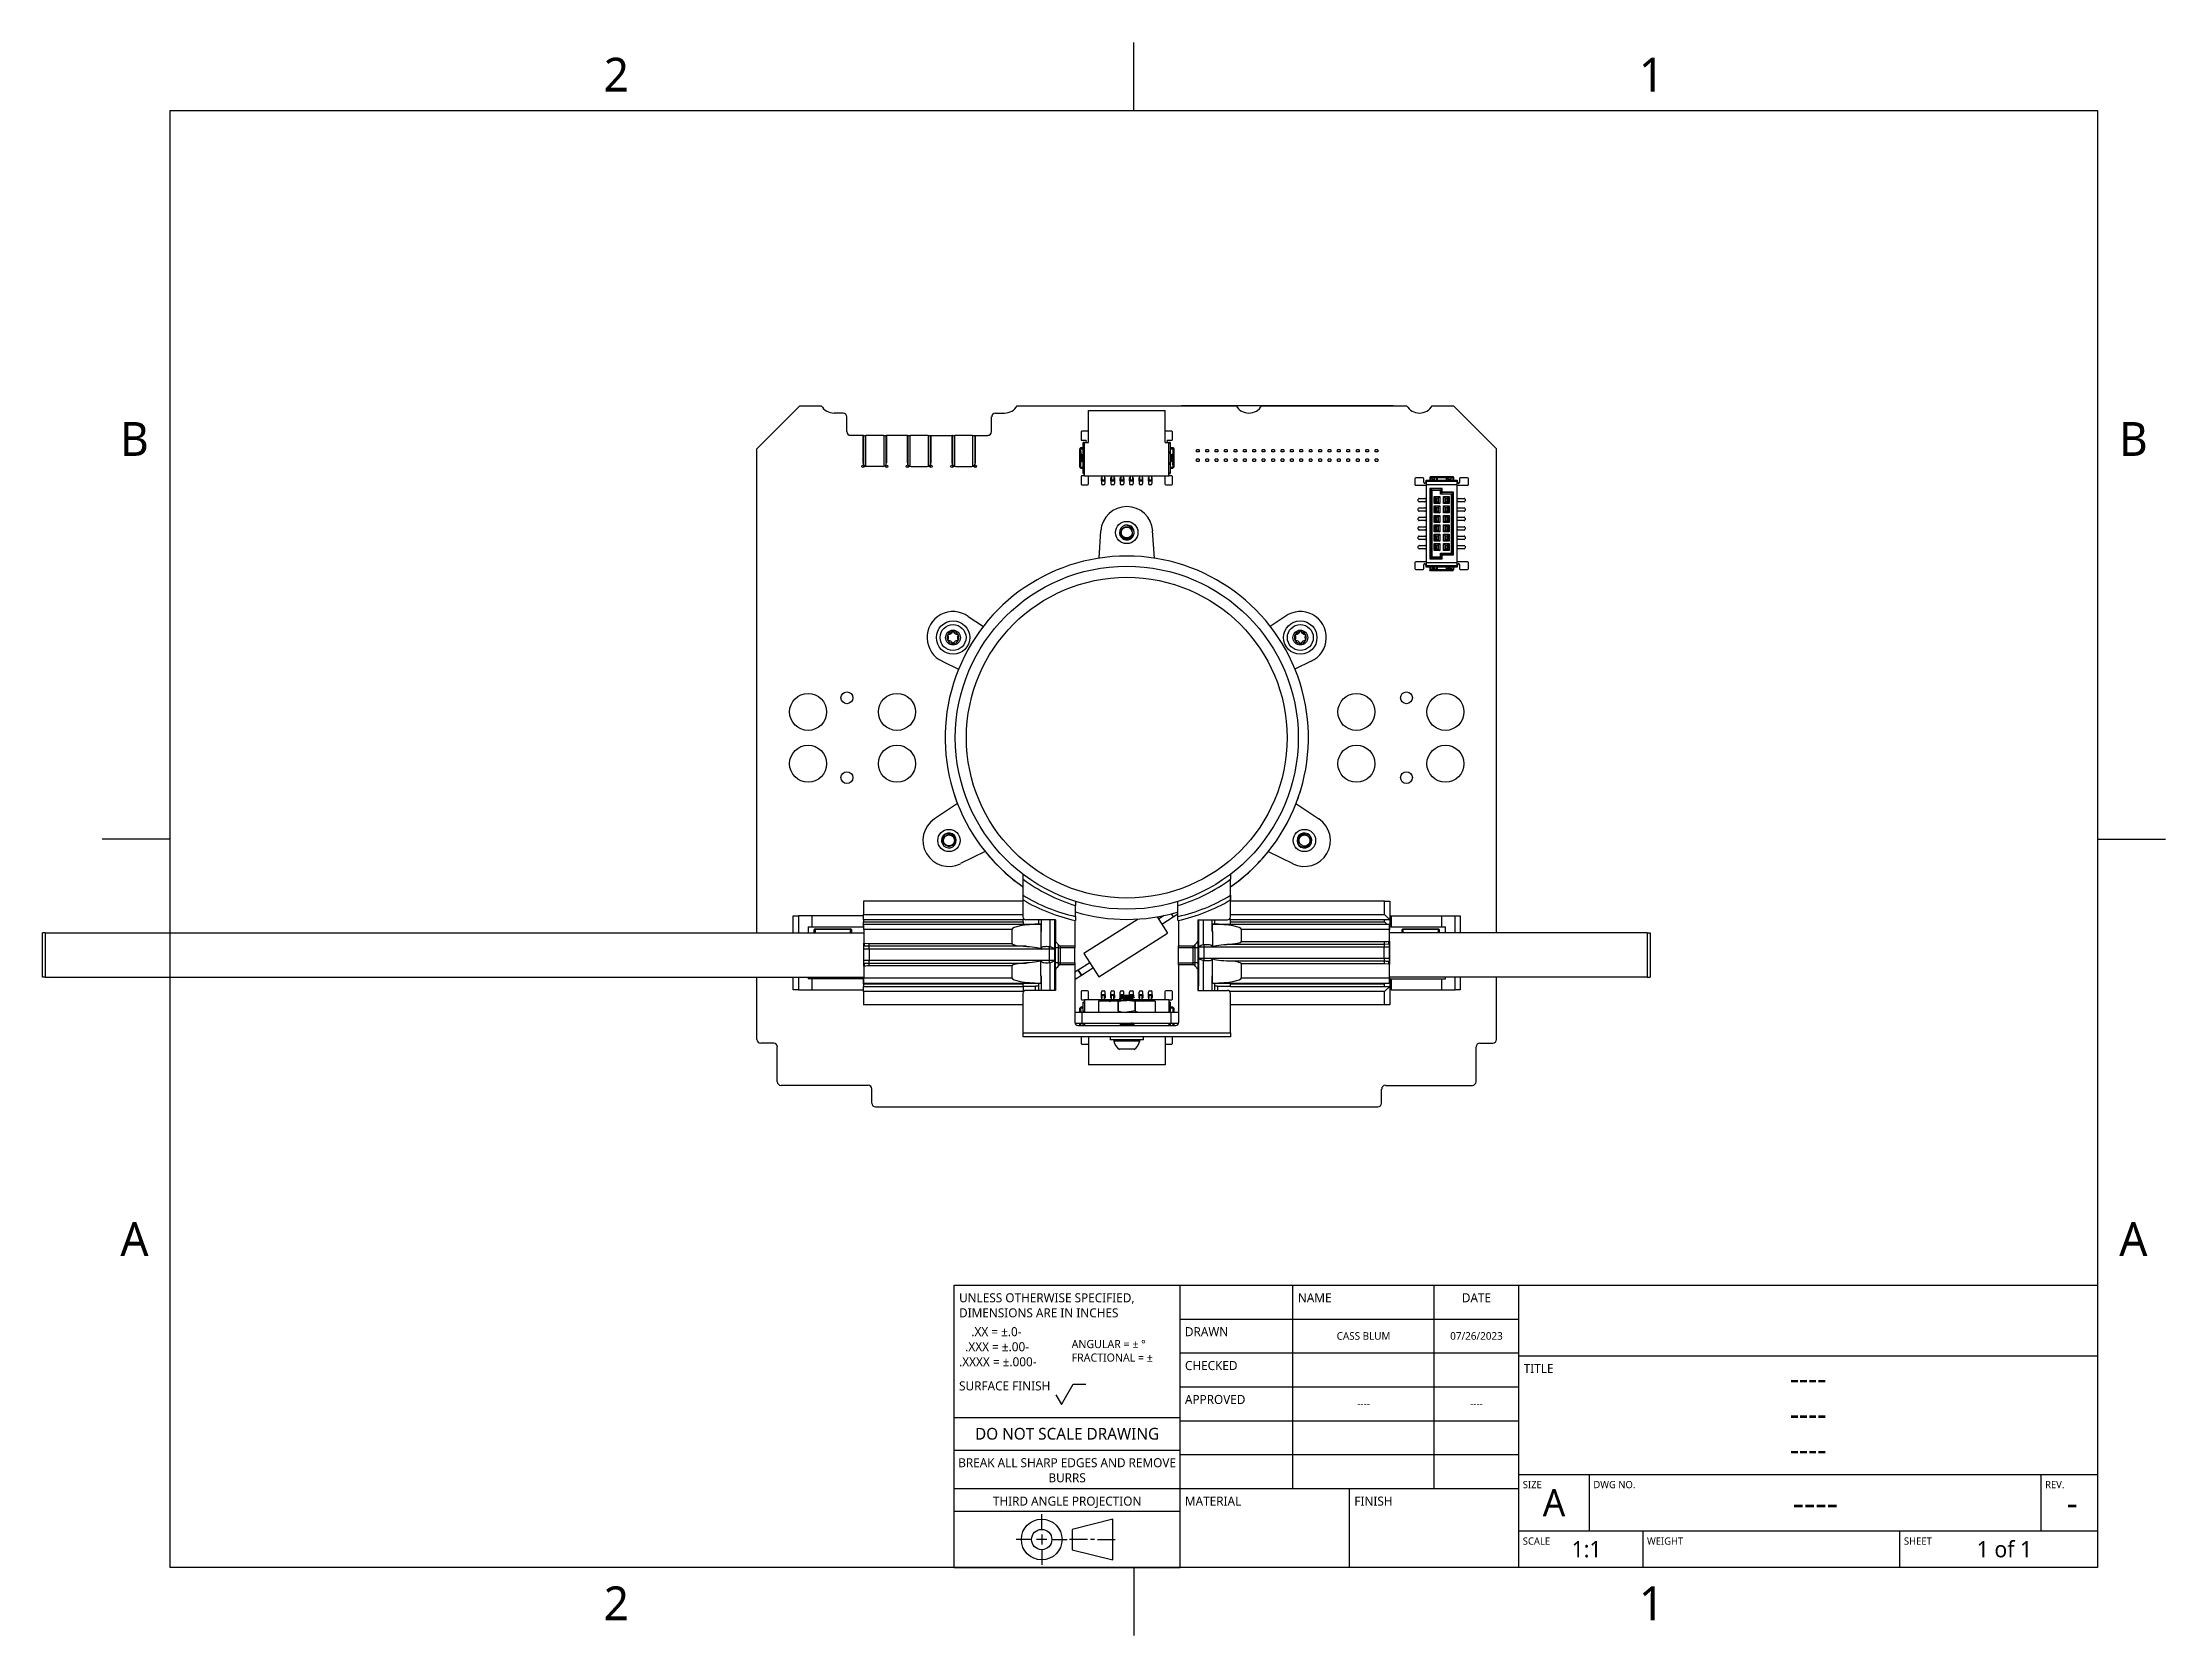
# Model space of a CAD drawing. Extents: x 0.4 to 11.7, y 0 to 8.5.
import ezdxf

# ---------------------------------------------------------------- set-up
doc = ezdxf.new("R2010")
doc.units = 0
doc.header["$LTSCALE"] = 0.5
doc.header["$MEASUREMENT"] = 0
for name, color, linetype in [('BORDER_FRAME', 7, 'CONTINUOUS'), ('BORDER_ZONES', 7, 'CONTINUOUS'), ('TANGENT_LINES', 7, 'CONTINUOUS'), ('TITLE_BLOCK', 7, 'CONTINUOUS'), ('VISIBLE', 7, 'CONTINUOUS')]:
    doc.layers.add(name, color=color, linetype=linetype)
doc.styles.add('ONSHAPE-STANDARD', font='NotoSans-Regular.ttf')
doc.styles.add('ONSHAPE-STANDARD-FIELDS', font='')
doc.styles.get('ONSHAPE-STANDARD-FIELDS').set_extended_font_data('Noto Sans')

msp = doc.modelspace()

# ---------------------------------------------------------------- texts
at = {"layer": 'BORDER_ZONES', "char_height": 0.18, "attachment_point": 5, "style": 'ONSHAPE-STANDARD'}
for s, insert in [('2', (3.476, 8.31)), ('1', (8.976, 8.31)), ('B', (0.916, 6.375)), ('B', (11.536, 6.375)), ('A', (0.916, 2.125)), ('A', (11.536, 2.125)), ('2', (3.476, 0.19)), ('1', (8.976, 0.19))]:
    msp.add_mtext(s, dxfattribs=dict(at, insert=insert))
at = {"layer": 'TITLE_BLOCK'}
for s, insert, char_height, width, attachment_point, style in [('UNLESS OTHERWISE SPECIFIED, DIMENSIONS ARE IN INCHES', (5.297, 1.837), 0.048, 1.176, 1, 'ONSHAPE-STANDARD'), ('NAME', (7.097, 1.837), 0.048, 0.735, 1, 'ONSHAPE-STANDARD'), ('DATE', (8.046, 1.837), 0.048, 0.441, 2, 'ONSHAPE-STANDARD'), ('    .XX = ±.0-^J  .XXX = ±.00-^J.XXXX = ±.000-', (5.297, 1.657), 0.048, 0.588, 1, 'ONSHAPE-STANDARD'), ('^JANGULAR = ± °^JFRACTIONAL = ±', (5.895, 1.661), 0.0432, 0.588, 1, 'ONSHAPE-STANDARD'), ('DRAWN', (6.497, 1.657), 0.048, 0.588, 1, 'ONSHAPE-STANDARD'), ('CASS BLUM', (7.446, 1.61), 0.0403, 0.75, 5, 'ONSHAPE-STANDARD-FIELDS'), ('07/26/2023', (8.046, 1.61), 0.0403, 0.45, 5, 'ONSHAPE-STANDARD-FIELDS'), ('CHECKED', (6.497, 1.477), 0.048, 0.588, 1, 'ONSHAPE-STANDARD'), ('SURFACE FINISH', (5.297, 1.369), 0.048, 0.588, 1, 'ONSHAPE-STANDARD'), ('TITLE', (8.297, 1.462), 0.048, 0.3675, 1, 'ONSHAPE-STANDARD'), ('----', (9.808, 1.385), 0.1152, 2.775, 5, 'ONSHAPE-STANDARD-FIELDS'), ('APPROVED', (6.497, 1.297), 0.048, 0.588, 1, 'ONSHAPE-STANDARD'), ('----', (7.446, 1.25), 0.0403, 0.75, 5, 'ONSHAPE-STANDARD-FIELDS'), ('----', (8.046, 1.25), 0.0403, 0.45, 5, 'ONSHAPE-STANDARD-FIELDS'), ('----', (9.808, 1.196), 0.1152, 2.775, 5, 'ONSHAPE-STANDARD-FIELDS'), ('DO NOT SCALE DRAWING', (5.871, 1.122), 0.0624, 1.176, 2, 'ONSHAPE-STANDARD'), ('BREAK ALL SHARP EDGES AND REMOVE BURRS', (5.871, 0.961), 0.048, 1.176, 2, 'ONSHAPE-STANDARD'), ('----', (9.808, 1.007), 0.1152, 2.775, 5, 'ONSHAPE-STANDARD-FIELDS'), ('SIZE', (8.292, 0.84), 0.0384, 0.3675, 1, 'ONSHAPE-STANDARD'), ('A', (8.458, 0.725), 0.144, 0.375, 5, 'ONSHAPE-STANDARD-FIELDS'), ('DWG NO.', (8.667, 0.84), 0.0384, 2.352, 1, 'ONSHAPE-STANDARD'), ('REV.', (11.067, 0.84), 0.0384, 0.294, 1, 'ONSHAPE-STANDARD'), ('THIRD ANGLE PROJECTION', (5.871, 0.757), 0.048, 1.176, 2, 'ONSHAPE-STANDARD'), ('MATERIAL', (6.497, 0.757), 0.048, 0.882, 1, 'ONSHAPE-STANDARD'), ('FINISH', (7.397, 0.757), 0.048, 0.882, 1, 'ONSHAPE-STANDARD'), ('----', (9.846, 0.725), 0.144, 2.4, 5, 'ONSHAPE-STANDARD-FIELDS'), ('-', (11.211, 0.725), 0.144, 0.27, 5, 'ONSHAPE-STANDARD-FIELDS'), ('SCALE', (8.292, 0.54), 0.0384, 0.6468, 1, 'ONSHAPE-STANDARD'), ('1:1', (8.631, 0.477), 0.0864, 0.6, 5, 'ONSHAPE-STANDARD-FIELDS'), ('WEIGHT', (8.952, 0.54), 0.0384, 1.3377, 1, 'ONSHAPE-STANDARD'), ('SHEET', (10.317, 0.54), 0.0384, 1.029, 1, 'ONSHAPE-STANDARD'), ('1 of 1', (10.851, 0.477), 0.0864, 0.99, 5, 'ONSHAPE-STANDARD-FIELDS')]:
    msp.add_mtext(s, dxfattribs=dict(at, insert=insert, char_height=char_height, width=width, attachment_point=attachment_point, style=style))

# ---------------------------------------------------------------- linework, layer by layer
at = {"layer": 'BORDER_FRAME'}
for p, q in [((1.106, 0.38), (1.106, 8.12)), ((1.106, 8.12), (11.346, 8.12)), ((11.346, 8.12), (11.346, 0.38)), ((11.346, 0.38), (1.106, 0.38))]:
    msp.add_line(p, q, dxfattribs=at)
at = {"layer": 'BORDER_ZONES'}
for p, q in [((6.226, 8.12), (6.226, 8.481)), ((1.106, 4.25), (0.745, 4.25)), ((11.346, 4.25), (11.707, 4.25)), ((6.226, 0.38), (6.226, 0.019))]:
    msp.add_line(p, q, dxfattribs=at)
at = {"layer": 'TANGENT_LINES'}
for p, q in [((5.944, 6.323), (5.957, 6.323)), ((5.964, 6.353), (5.957, 6.353)), ((6.419, 6.353), (6.411, 6.353)), ((6.419, 6.323), (6.432, 6.323)), ((5.944, 6.225), (5.957, 6.225)), ((5.964, 6.303), (5.957, 6.303)), ((5.964, 6.3), (5.957, 6.3)), ((5.964, 6.248), (5.957, 6.248)), ((5.964, 6.245), (5.957, 6.245)), ((6.411, 6.303), (6.419, 6.303)), ((6.411, 6.3), (6.419, 6.3)), ((6.411, 6.248), (6.419, 6.248)), ((6.411, 6.245), (6.419, 6.245)), ((6.419, 6.225), (6.432, 6.225)), ((5.957, 6.195), (5.964, 6.195)), ((6.053, 6.152), (6.072, 6.152)), ((6.054, 6.157), (6.054, 6.17)), ((6.055, 6.157), (6.07, 6.157)), ((6.071, 6.157), (6.071, 6.17)), ((6.103, 6.152), (6.122, 6.152)), ((6.104, 6.157), (6.104, 6.17)), ((6.105, 6.157), (6.12, 6.157)), ((6.121, 6.157), (6.121, 6.17)), ((6.153, 6.152), (6.172, 6.152)), ((6.154, 6.157), (6.154, 6.17)), ((6.155, 6.157), (6.17, 6.157)), ((6.171, 6.157), (6.171, 6.17)), ((6.203, 6.152), (6.222, 6.152)), ((6.204, 6.157), (6.204, 6.17)), ((6.205, 6.157), (6.22, 6.157)), ((6.221, 6.157), (6.221, 6.17)), ((6.253, 6.152), (6.272, 6.152)), ((6.254, 6.157), (6.254, 6.17)), ((6.255, 6.157), (6.27, 6.157)), ((6.271, 6.157), (6.271, 6.17)), ((6.303, 6.152), (6.322, 6.152)), ((6.304, 6.157), (6.304, 6.17)), ((6.305, 6.157), (6.32, 6.157)), ((6.321, 6.157), (6.321, 6.17)), ((6.411, 6.195), (6.419, 6.195)), ((7.799, 6.112), (7.799, 5.739)), ((7.864, 6.112), (7.799, 6.112)), ((7.802, 6.175), (7.802, 6.171)), ((7.802, 6.171), (7.802, 6.156)), ((7.833, 6.175), (7.833, 6.171)), ((7.833, 6.171), (7.833, 6.156)), ((7.864, 6.092), (7.864, 6.112)), ((7.923, 6.092), (7.864, 6.092)), ((7.888, 6.175), (7.888, 6.171)), ((7.888, 6.171), (7.888, 6.156)), ((7.92, 6.175), (7.92, 6.171)), ((7.92, 6.171), (7.92, 6.156)), ((7.923, 5.759), (7.923, 6.092)), ((7.831, 6.06), (7.829, 6.06)), ((7.829, 6.04), (7.831, 6.04)), ((7.831, 6.01), (7.829, 6.01)), ((7.829, 5.99), (7.831, 5.99)), ((7.831, 6.06), (7.831, 6.04)), ((7.832, 6.06), (7.831, 6.06)), ((7.831, 6.04), (7.832, 6.04)), ((7.831, 6.01), (7.831, 5.99)), ((7.832, 6.01), (7.831, 6.01)), ((7.831, 5.99), (7.832, 5.99)), ((7.841, 6.06), (7.84, 6.06)), ((7.84, 6.04), (7.841, 6.04)), ((7.841, 6.01), (7.84, 6.01)), ((7.84, 5.99), (7.841, 5.99)), ((7.843, 6.06), (7.841, 6.06)), ((7.841, 6.06), (7.841, 6.04)), ((7.841, 6.04), (7.843, 6.04)), ((7.843, 6.01), (7.841, 6.01)), ((7.841, 6.01), (7.841, 5.99)), ((7.841, 5.99), (7.843, 5.99)), ((7.881, 6.06), (7.879, 6.06)), ((7.879, 6.04), (7.881, 6.04)), ((7.881, 6.01), (7.879, 6.01)), ((7.879, 5.99), (7.881, 5.99)), ((7.881, 6.04), (7.881, 6.06)), ((7.882, 6.06), (7.881, 6.06)), ((7.881, 6.04), (7.882, 6.04)), ((7.881, 5.99), (7.881, 6.01)), ((7.882, 6.01), (7.881, 6.01)), ((7.881, 5.99), (7.882, 5.99)), ((7.891, 6.06), (7.89, 6.06)), ((7.89, 6.04), (7.891, 6.04)), ((7.891, 6.01), (7.89, 6.01)), ((7.89, 5.99), (7.891, 5.99)), ((7.893, 6.06), (7.891, 6.06)), ((7.891, 6.04), (7.891, 6.06)), ((7.891, 6.04), (7.893, 6.04)), ((7.893, 6.01), (7.891, 6.01)), ((7.891, 5.99), (7.891, 6.01)), ((7.891, 5.99), (7.893, 5.99)), ((7.831, 5.96), (7.829, 5.96)), ((7.829, 5.94), (7.831, 5.94)), ((7.831, 5.91), (7.829, 5.91)), ((7.829, 5.89), (7.831, 5.89)), ((7.831, 5.96), (7.831, 5.94)), ((7.832, 5.96), (7.831, 5.96)), ((7.831, 5.94), (7.832, 5.94)), ((7.831, 5.91), (7.831, 5.89)), ((7.832, 5.91), (7.831, 5.91)), ((7.831, 5.89), (7.832, 5.89)), ((7.841, 5.96), (7.84, 5.96)), ((7.84, 5.94), (7.841, 5.94)), ((7.841, 5.91), (7.84, 5.91)), ((7.84, 5.89), (7.841, 5.89)), ((7.843, 5.96), (7.841, 5.96)), ((7.841, 5.96), (7.841, 5.94)), ((7.841, 5.94), (7.843, 5.94)), ((7.843, 5.91), (7.841, 5.91)), ((7.841, 5.91), (7.841, 5.89)), ((7.841, 5.89), (7.843, 5.89)), ((7.881, 5.96), (7.879, 5.96)), ((7.879, 5.94), (7.881, 5.94)), ((7.881, 5.91), (7.879, 5.91)), ((7.879, 5.89), (7.881, 5.89)), ((7.881, 5.94), (7.881, 5.96)), ((7.882, 5.96), (7.881, 5.96)), ((7.881, 5.94), (7.882, 5.94)), ((7.881, 5.89), (7.881, 5.91)), ((7.882, 5.91), (7.881, 5.91)), ((7.881, 5.89), (7.882, 5.89)), ((7.891, 5.96), (7.89, 5.96)), ((7.89, 5.94), (7.891, 5.94)), ((7.891, 5.91), (7.89, 5.91)), ((7.89, 5.89), (7.891, 5.89)), ((7.893, 5.96), (7.891, 5.96)), ((7.891, 5.94), (7.891, 5.96)), ((7.891, 5.94), (7.893, 5.94)), ((7.893, 5.91), (7.891, 5.91)), ((7.891, 5.89), (7.891, 5.91)), ((7.891, 5.89), (7.893, 5.89)), ((7.831, 5.86), (7.829, 5.86)), ((7.829, 5.84), (7.831, 5.84)), ((7.831, 5.81), (7.829, 5.81)), ((7.829, 5.79), (7.831, 5.79)), ((7.831, 5.86), (7.831, 5.84)), ((7.832, 5.86), (7.831, 5.86)), ((7.831, 5.84), (7.832, 5.84)), ((7.831, 5.81), (7.831, 5.79)), ((7.832, 5.81), (7.831, 5.81)), ((7.831, 5.79), (7.832, 5.79)), ((7.841, 5.86), (7.84, 5.86)), ((7.84, 5.84), (7.841, 5.84)), ((7.841, 5.81), (7.84, 5.81)), ((7.84, 5.79), (7.841, 5.79)), ((7.843, 5.86), (7.841, 5.86)), ((7.841, 5.86), (7.841, 5.84)), ((7.841, 5.84), (7.843, 5.84)), ((7.843, 5.81), (7.841, 5.81)), ((7.841, 5.81), (7.841, 5.79)), ((7.841, 5.79), (7.843, 5.79)), ((7.864, 5.759), (7.923, 5.759)), ((7.864, 5.739), (7.864, 5.759)), ((7.881, 5.86), (7.879, 5.86)), ((7.879, 5.84), (7.881, 5.84)), ((7.881, 5.81), (7.879, 5.81)), ((7.879, 5.79), (7.881, 5.79)), ((7.881, 5.84), (7.881, 5.86)), ((7.882, 5.86), (7.881, 5.86)), ((7.881, 5.84), (7.882, 5.84)), ((7.881, 5.79), (7.881, 5.81)), ((7.882, 5.81), (7.881, 5.81)), ((7.881, 5.79), (7.882, 5.79)), ((7.891, 5.86), (7.89, 5.86)), ((7.89, 5.84), (7.891, 5.84)), ((7.891, 5.81), (7.89, 5.81)), ((7.89, 5.79), (7.891, 5.79)), ((7.893, 5.86), (7.891, 5.86)), ((7.891, 5.84), (7.891, 5.86)), ((7.891, 5.84), (7.893, 5.84)), ((7.893, 5.81), (7.891, 5.81)), ((7.891, 5.79), (7.891, 5.81)), ((7.891, 5.79), (7.893, 5.79)), ((7.799, 5.739), (7.864, 5.739)), ((7.802, 5.694), (7.802, 5.679)), ((7.802, 5.675), (7.802, 5.679)), ((7.833, 5.694), (7.833, 5.679)), ((7.833, 5.675), (7.833, 5.679)), ((7.888, 5.694), (7.888, 5.679)), ((7.888, 5.675), (7.888, 5.679)), ((7.92, 5.694), (7.92, 5.679)), ((7.92, 5.675), (7.92, 5.679)), ((4.444, 3.842), (4.444, 3.752)), ((4.79, 3.849), (5.637, 3.849)), ((6.739, 3.849), (7.558, 3.849)), ((7.558, 3.849), (7.558, 3.92)), ((7.593, 3.842), (7.593, 3.783)), ((7.932, 3.752), (7.932, 3.842)), ((4.532, 3.769), (4.528, 3.769)), ((4.532, 3.769), (4.532, 3.773)), ((4.532, 3.769), (4.532, 3.752)), ((4.721, 3.769), (4.532, 3.769)), ((4.721, 3.769), (4.721, 3.773)), ((4.721, 3.769), (4.725, 3.769)), ((4.721, 3.752), (4.721, 3.769)), ((4.79, 3.81), (5.637, 3.81)), ((5.578, 3.769), (4.791, 3.769)), ((6.739, 3.81), (7.558, 3.81)), ((7.584, 3.769), (6.797, 3.769)), ((7.558, 3.81), (7.558, 3.821)), ((7.655, 3.769), (7.651, 3.769)), ((7.655, 3.769), (7.655, 3.773)), ((7.655, 3.769), (7.655, 3.752)), ((7.844, 3.769), (7.655, 3.769)), ((7.844, 3.769), (7.844, 3.773)), ((7.844, 3.769), (7.848, 3.769)), ((7.844, 3.752), (7.844, 3.769)), ((4.791, 3.696), (4.795, 3.696)), ((4.819, 3.664), (4.791, 3.664)), ((4.795, 3.696), (4.819, 3.695)), ((4.795, 3.68), (4.795, 3.696)), ((4.819, 3.695), (5.578, 3.695)), ((4.819, 3.68), (4.819, 3.695)), ((4.819, 3.664), (4.819, 3.68)), ((4.819, 3.664), (4.819, 3.607)), ((5.777, 3.664), (4.819, 3.664)), ((5.777, 3.664), (5.777, 3.679)), ((5.777, 3.607), (5.777, 3.664)), ((5.804, 3.664), (5.777, 3.664)), ((5.804, 3.664), (5.804, 3.607)), ((5.826, 3.672), (5.81, 3.672)), ((5.826, 3.672), (5.826, 3.687)), ((5.826, 3.592), (5.826, 3.672)), ((5.826, 3.672), (5.834, 3.672)), ((5.834, 3.682), (5.834, 3.672)), ((5.834, 3.672), (5.834, 3.592)), ((5.912, 3.672), (5.834, 3.672)), ((6.541, 3.672), (6.463, 3.672)), ((6.541, 3.672), (6.541, 3.682)), ((6.541, 3.592), (6.541, 3.672)), ((6.549, 3.672), (6.541, 3.672)), ((6.549, 3.687), (6.549, 3.672)), ((6.549, 3.672), (6.549, 3.592)), ((6.566, 3.672), (6.549, 3.672)), ((6.571, 3.617), (6.571, 3.675)), ((6.597, 3.675), (6.571, 3.675)), ((6.571, 3.617), (6.597, 3.617)), ((6.597, 3.675), (6.597, 3.617)), ((7.556, 3.675), (6.597, 3.675)), ((6.597, 3.617), (7.556, 3.617)), ((6.797, 3.706), (7.556, 3.706)), ((7.556, 3.617), (7.556, 3.675)), ((7.584, 3.675), (7.556, 3.675)), ((7.556, 3.617), (7.584, 3.617)), ((7.579, 3.707), (7.584, 3.707)), ((7.584, 3.675), (7.584, 3.617)), ((4.444, 3.516), (4.444, 3.448)), ((4.791, 3.607), (4.819, 3.607)), ((4.795, 3.575), (4.791, 3.575)), ((4.791, 3.513), (5.578, 3.513)), ((4.795, 3.575), (4.795, 3.591)), ((4.819, 3.607), (5.777, 3.607)), ((4.819, 3.591), (4.819, 3.607)), ((4.819, 3.576), (4.819, 3.591)), ((5.578, 3.576), (4.819, 3.576)), ((5.777, 3.607), (5.804, 3.607)), ((5.777, 3.592), (5.777, 3.607)), ((5.826, 3.592), (5.81, 3.592)), ((5.826, 3.592), (5.834, 3.592)), ((5.826, 3.577), (5.826, 3.592)), ((5.834, 3.592), (5.912, 3.592)), ((5.834, 3.592), (5.834, 3.582)), ((6.463, 3.592), (6.541, 3.592)), ((6.549, 3.592), (6.541, 3.592)), ((6.541, 3.582), (6.541, 3.592)), ((6.566, 3.592), (6.549, 3.592)), ((6.549, 3.592), (6.549, 3.577)), ((7.556, 3.587), (6.797, 3.587)), ((6.797, 3.513), (7.584, 3.513)), ((7.579, 3.586), (7.556, 3.587)), ((7.584, 3.586), (7.579, 3.586)), ((7.593, 3.507), (7.593, 3.448)), ((7.932, 3.448), (7.932, 3.516)), ((5.637, 3.479), (4.79, 3.479)), ((5.637, 3.44), (4.79, 3.44)), ((6.073, 3.423), (6.053, 3.423)), ((6.055, 3.419), (6.055, 3.405)), ((6.07, 3.418), (6.056, 3.418)), ((6.071, 3.419), (6.071, 3.405)), ((6.123, 3.423), (6.103, 3.423)), ((6.105, 3.419), (6.105, 3.405)), ((6.12, 3.418), (6.106, 3.418)), ((6.121, 3.419), (6.121, 3.405)), ((6.173, 3.423), (6.153, 3.423)), ((6.155, 3.419), (6.155, 3.415)), ((6.158, 3.418), (6.156, 3.418)), ((6.223, 3.423), (6.203, 3.423)), ((6.22, 3.418), (6.218, 3.418)), ((6.221, 3.419), (6.221, 3.412)), ((6.273, 3.423), (6.253, 3.423)), ((6.255, 3.419), (6.255, 3.405)), ((6.27, 3.418), (6.256, 3.418)), ((6.271, 3.419), (6.271, 3.405)), ((6.323, 3.423), (6.303, 3.423)), ((6.305, 3.419), (6.305, 3.405)), ((6.32, 3.418), (6.306, 3.418)), ((6.321, 3.419), (6.321, 3.405)), ((7.558, 3.44), (6.735, 3.44)), ((7.558, 3.479), (6.739, 3.479)), ((7.558, 3.467), (7.558, 3.479)), ((7.558, 3.369), (7.558, 3.44)), ((5.957, 3.351), (5.944, 3.351)), ((5.964, 3.38), (5.957, 3.38)), ((5.964, 3.33), (5.957, 3.33)), ((6.419, 3.38), (6.411, 3.38)), ((6.411, 3.33), (6.419, 3.33)), ((6.432, 3.351), (6.419, 3.351)), ((5.637, 3.221), (6.739, 3.221))]:
    msp.add_line(p, q, dxfattribs=at)
for centre, radius, start, end in [((6.188, 4.788), 0.932, 233.7526, 252.9823), ((6.112, 4.725), 0.908, 238.4563, 257.482), ((6.188, 4.788), 0.932, 287.0177, 306.2474), ((6.264, 4.725), 0.908, 282.518, 301.5437)]:
    msp.add_arc(centre, radius, start, end, dxfattribs=at)
for centre, major_axis, ratio, start_param, end_param in [((7.829, 6.06), (0, -0.00197), 0.923077, 1.570796, 2.094395), ((7.829, 6.01), (0, -0.00197), 0.923077, 1.570796, 2.094395), ((7.843, 6.04), (0, 0.00197), 0.923077, 1.570796, 2.094395), ((7.843, 5.99), (0, 0.00197), 0.923077, 1.570796, 2.094395), ((7.879, 6.06), (0, -0.00197), 0.923077, 1.570796, 2.094395), ((7.879, 6.01), (0, -0.00197), 0.923077, 1.570796, 2.094395), ((7.893, 6.04), (0, 0.00197), 0.923077, 1.570796, 2.094395), ((7.893, 5.99), (0, 0.00197), 0.923077, 1.570796, 2.094395), ((7.829, 5.96), (0, -0.00197), 0.923077, 1.570796, 2.094395), ((7.829, 5.91), (0, -0.00197), 0.923077, 1.570796, 2.094395), ((7.843, 5.94), (0, 0.00197), 0.923077, 1.570796, 2.094395), ((7.843, 5.89), (0, 0.00197), 0.923077, 1.570796, 2.094395), ((7.879, 5.96), (0, -0.00197), 0.923077, 1.570796, 2.094395), ((7.879, 5.91), (0, -0.00197), 0.923077, 1.570796, 2.094395), ((7.893, 5.94), (0, 0.00197), 0.923077, 1.570796, 2.094395), ((7.893, 5.89), (0, 0.00197), 0.923077, 1.570796, 2.094395), ((7.829, 5.86), (0, -0.00197), 0.923077, 1.570796, 2.094395), ((7.829, 5.81), (0, -0.00197), 0.923077, 1.570796, 2.094395), ((7.843, 5.84), (0, 0.00197), 0.923077, 1.570796, 2.094395), ((7.843, 5.79), (0, 0.00197), 0.923077, 1.570796, 2.094395), ((7.879, 5.86), (0, -0.00197), 0.923077, 1.570796, 2.094395), ((7.879, 5.81), (0, -0.00197), 0.923077, 1.570796, 2.094395), ((7.893, 5.84), (0, 0.00197), 0.923077, 1.570796, 2.094395), ((7.893, 5.79), (0, 0.00197), 0.923077, 1.570796, 2.094395), ((7.556, 3.706), (0, 0.0157), 0.000873, 1.570796, 2.921059), ((7.579, 3.707), (0, 0.0157), 0.000873, 1.570796, 3.141593), ((7.556, 3.587), (0, 0.0157), 0.000873, 0.220533, 1.570796), ((7.579, 3.586), (0, 0.0157), 0.000873, 0, 1.570796)]:
    msp.add_ellipse(centre, major_axis=major_axis, ratio=ratio, start_param=start_param, end_param=end_param, dxfattribs=at)
at = {"layer": 'TANGENT_LINES', "extrusion": (0, 0, -1)}
for centre, major_axis, ratio, start_param, end_param in [((7.829, 6.04), (0, 0.00197), 0.923077, 1.570796, 2.094395), ((7.829, 5.99), (0, 0.00197), 0.923077, 1.570796, 2.094395), ((7.843, 6.06), (0, -0.00197), 0.923077, 1.570796, 2.094395), ((7.843, 6.01), (0, -0.00197), 0.923077, 1.570796, 2.094395), ((7.879, 6.04), (0, 0.00197), 0.923077, 1.570796, 2.094395), ((7.879, 5.99), (0, 0.00197), 0.923077, 1.570796, 2.094395), ((7.893, 6.06), (0, -0.00197), 0.923077, 1.570796, 2.094395), ((7.893, 6.01), (0, -0.00197), 0.923077, 1.570796, 2.094395), ((7.829, 5.94), (0, 0.00197), 0.923077, 1.570796, 2.094395), ((7.829, 5.89), (0, 0.00197), 0.923077, 1.570796, 2.094395), ((7.843, 5.96), (0, -0.00197), 0.923077, 1.570796, 2.094395), ((7.843, 5.91), (0, -0.00197), 0.923077, 1.570796, 2.094395), ((7.879, 5.94), (0, 0.00197), 0.923077, 1.570796, 2.094395), ((7.879, 5.89), (0, 0.00197), 0.923077, 1.570796, 2.094395), ((7.893, 5.96), (0, -0.00197), 0.923077, 1.570796, 2.094395), ((7.893, 5.91), (0, -0.00197), 0.923077, 1.570796, 2.094395), ((7.829, 5.84), (0, 0.00197), 0.923077, 1.570796, 2.094395), ((7.829, 5.79), (0, 0.00197), 0.923077, 1.570796, 2.094395), ((7.843, 5.86), (0, -0.00197), 0.923077, 1.570796, 2.094395), ((7.843, 5.81), (0, -0.00197), 0.923077, 1.570796, 2.094395), ((7.879, 5.84), (0, 0.00197), 0.923077, 1.570796, 2.094395), ((7.879, 5.79), (0, 0.00197), 0.923077, 1.570796, 2.094395), ((7.893, 5.86), (0, -0.00197), 0.923077, 1.570796, 2.094395), ((7.893, 5.81), (0, -0.00197), 0.923077, 1.570796, 2.094395), ((6.597, 3.675), (0, -0.0157), 0.000873, 3.577052, 4.712389), ((6.597, 3.617), (0, -0.0157), 0.000873, 4.712389, 5.847725), ((7.556, 3.675), (0, -0.0157), 0.000873, 3.362126, 4.712389), ((7.556, 3.617), (0, -0.0157), 0.000873, 4.712389, 6.062652)]:
    msp.add_ellipse(centre, major_axis=major_axis, ratio=ratio, start_param=start_param, end_param=end_param, dxfattribs=at)
at = {"layer": 'TANGENT_LINES'}
for points in [[(7.556, 3.706), (7.556, 3.706), (7.558, 3.706), (7.57, 3.706), (7.579, 3.707)], [(4.819, 3.576), (4.818, 3.576), (4.816, 3.576), (4.805, 3.575), (4.795, 3.575)]]:
    msp.add_open_spline(points, degree=3, knots=[0, 0, 0, 0, 0.222931, 1, 1, 1, 1], dxfattribs=at)
at = {"layer": 'TITLE_BLOCK'}
for p, q in [((5.271, 0.38), (5.271, 1.88)), ((5.271, 1.88), (6.471, 1.88)), ((6.471, 0.38), (6.471, 1.88)), ((6.471, 1.88), (8.271, 1.88)), ((7.071, 0.8), (7.071, 1.88)), ((7.821, 0.8), (7.821, 1.88)), ((8.271, 0.38), (8.271, 1.88)), ((8.271, 1.88), (11.346, 1.88)), ((6.471, 1.7), (8.271, 1.7)), ((6.471, 1.52), (8.271, 1.52)), ((8.271, 1.505), (11.346, 1.505)), ((5.841, 1.246), (5.904, 1.355)), ((5.904, 1.355), (5.97, 1.355)), ((5.811, 1.298), (5.841, 1.246)), ((6.471, 1.34), (8.271, 1.34)), ((5.271, 1.178), (6.471, 1.178)), ((6.471, 1.16), (8.271, 1.16)), ((5.271, 1.004), (6.471, 1.004)), ((6.471, 0.98), (8.271, 0.98)), ((5.271, 0.8), (6.471, 0.8)), ((6.471, 0.8), (8.271, 0.8)), ((7.371, 0.38), (7.371, 0.8)), ((8.271, 0.875), (11.346, 0.875)), ((8.646, 0.575), (8.646, 0.875)), ((11.046, 0.575), (11.046, 0.875)), ((5.271, 0.68), (6.471, 0.68)), ((5.736, 0.583), (5.736, 0.664)), ((6.114, 0.637), (5.898, 0.583)), ((5.898, 0.583), (5.898, 0.475)), ((6.114, 0.421), (6.114, 0.637)), ((8.271, 0.575), (11.346, 0.575)), ((8.931, 0.38), (8.931, 0.575)), ((10.296, 0.38), (10.296, 0.575)), ((5.682, 0.529), (5.601, 0.529)), ((5.763, 0.529), (5.709, 0.529)), ((5.736, 0.556), (5.736, 0.502)), ((5.736, 0.475), (5.736, 0.394)), ((5.79, 0.529), (5.871, 0.529)), ((5.979, 0.529), (5.884, 0.529)), ((5.898, 0.475), (6.114, 0.421)), ((6.017, 0.529), (5.995, 0.529)), ((6.033, 0.529), (6.127, 0.529)), ((5.271, 0.38), (6.471, 0.38))]:
    msp.add_line(p, q, dxfattribs=at)
for radius in [0.108, 0.054]:
    msp.add_circle((5.736, 0.529), radius, dxfattribs=at)
at = {"layer": 'VISIBLE'}
for p, q in [((4.223, 6.323), (4.451, 6.551)), ((4.451, 6.551), (4.564, 6.551)), ((5.606, 6.551), (6.769, 6.551)), ((6.478, 6.552), (7.578, 6.552)), ((6.478, 6.552), (6.478, 6.551)), ((6.905, 6.551), (7.675, 6.551)), ((7.578, 6.552), (7.603, 6.552)), ((7.578, 6.552), (7.578, 6.551)), ((7.603, 6.552), (7.603, 6.551)), ((7.811, 6.551), (7.924, 6.551)), ((8.152, 6.323), (7.924, 6.551)), ((4.681, 6.512), (4.633, 6.512)), ((4.701, 6.414), (4.701, 6.492)), ((5.47, 6.414), (5.47, 6.492)), ((5.49, 6.512), (5.538, 6.512)), ((5.984, 6.357), (5.984, 6.526)), ((5.984, 6.526), (6.392, 6.526)), ((6.392, 6.357), (6.392, 6.526)), ((4.223, 3.752), (4.223, 6.323)), ((4.787, 6.394), (4.72, 6.394)), ((4.787, 6.248), (4.787, 6.394)), ((4.789, 6.394), (4.787, 6.394)), ((4.789, 6.394), (4.789, 6.239)), ((4.789, 6.394), (4.802, 6.394)), ((4.897, 6.394), (4.802, 6.394)), ((4.802, 6.229), (4.802, 6.394)), ((4.897, 6.394), (4.897, 6.229)), ((4.897, 6.394), (4.909, 6.394)), ((4.909, 6.394), (4.912, 6.394)), ((4.909, 6.239), (4.909, 6.394)), ((4.912, 6.394), (4.912, 6.248)), ((5.023, 6.394), (4.912, 6.394)), ((5.023, 6.248), (5.023, 6.394)), ((5.025, 6.394), (5.023, 6.394)), ((5.025, 6.394), (5.025, 6.239)), ((5.025, 6.394), (5.038, 6.394)), ((5.133, 6.394), (5.038, 6.394)), ((5.038, 6.229), (5.038, 6.394)), ((5.133, 6.394), (5.133, 6.229)), ((5.133, 6.394), (5.145, 6.394)), ((5.145, 6.394), (5.148, 6.394)), ((5.145, 6.239), (5.145, 6.394)), ((5.148, 6.394), (5.259, 6.394)), ((5.148, 6.248), (5.148, 6.394)), ((5.259, 6.394), (5.259, 6.248)), ((5.262, 6.394), (5.259, 6.394)), ((5.262, 6.394), (5.262, 6.239)), ((5.262, 6.394), (5.274, 6.394)), ((5.369, 6.394), (5.274, 6.394)), ((5.274, 6.229), (5.274, 6.394)), ((5.369, 6.394), (5.369, 6.229)), ((5.369, 6.394), (5.382, 6.394)), ((5.382, 6.394), (5.384, 6.394)), ((5.382, 6.239), (5.382, 6.394)), ((5.384, 6.394), (5.45, 6.394)), ((5.384, 6.248), (5.384, 6.394)), ((5.942, 6.327), (5.938, 6.323)), ((5.938, 6.288), (5.938, 6.323)), ((5.942, 6.327), (5.944, 6.329)), ((5.942, 6.327), (5.944, 6.329)), ((5.944, 6.329), (5.957, 6.329)), ((5.944, 6.294), (5.944, 6.323)), ((5.945, 6.412), (5.945, 6.372)), ((5.98, 6.416), (5.949, 6.416)), ((5.949, 6.368), (5.97, 6.368)), ((5.964, 6.357), (5.957, 6.357)), ((5.957, 6.353), (5.957, 6.357)), ((5.957, 6.307), (5.957, 6.353)), ((5.964, 6.179), (5.964, 6.357)), ((5.964, 6.357), (5.984, 6.357)), ((5.97, 6.361), (5.97, 6.357)), ((6.392, 6.357), (6.411, 6.357)), ((6.427, 6.416), (6.395, 6.416)), ((6.405, 6.368), (6.427, 6.368)), ((6.405, 6.357), (6.405, 6.361)), ((6.411, 6.179), (6.411, 6.357)), ((6.419, 6.357), (6.411, 6.357)), ((6.419, 6.357), (6.419, 6.353)), ((6.419, 6.353), (6.419, 6.307)), ((6.419, 6.329), (6.432, 6.329)), ((6.431, 6.372), (6.431, 6.412)), ((6.432, 6.329), (6.434, 6.327)), ((6.432, 6.329), (6.434, 6.327)), ((6.432, 6.323), (6.432, 6.294)), ((6.434, 6.327), (6.438, 6.323)), ((6.438, 6.323), (6.438, 6.288)), ((6.558, 6.307), (6.558, 6.317)), ((6.572, 6.317), (6.558, 6.317)), ((6.572, 6.317), (6.572, 6.307)), ((6.608, 6.307), (6.608, 6.317)), ((6.622, 6.317), (6.608, 6.317)), ((6.622, 6.317), (6.622, 6.307)), ((6.672, 6.317), (6.658, 6.317)), ((6.658, 6.307), (6.658, 6.317)), ((6.672, 6.317), (6.672, 6.307)), ((6.708, 6.307), (6.708, 6.317)), ((6.722, 6.317), (6.708, 6.317)), ((6.722, 6.317), (6.722, 6.307)), ((6.758, 6.307), (6.758, 6.317)), ((6.772, 6.317), (6.758, 6.317)), ((6.772, 6.317), (6.772, 6.307)), ((6.808, 6.307), (6.808, 6.317)), ((6.822, 6.317), (6.808, 6.317)), ((6.822, 6.317), (6.822, 6.307)), ((6.858, 6.307), (6.858, 6.317)), ((6.872, 6.317), (6.858, 6.317)), ((6.872, 6.317), (6.872, 6.307)), ((6.908, 6.307), (6.908, 6.317)), ((6.922, 6.317), (6.908, 6.317)), ((6.922, 6.317), (6.922, 6.307)), ((6.972, 6.317), (6.958, 6.317)), ((6.958, 6.307), (6.958, 6.317)), ((6.972, 6.317), (6.972, 6.307)), ((7.022, 6.317), (7.008, 6.317)), ((7.008, 6.307), (7.008, 6.317)), ((7.022, 6.317), (7.022, 6.307)), ((7.072, 6.317), (7.058, 6.317)), ((7.058, 6.307), (7.058, 6.317)), ((7.072, 6.317), (7.072, 6.307)), ((7.122, 6.317), (7.108, 6.317)), ((7.108, 6.307), (7.108, 6.317)), ((7.122, 6.317), (7.122, 6.307)), ((7.172, 6.317), (7.158, 6.317)), ((7.158, 6.307), (7.158, 6.317)), ((7.172, 6.317), (7.172, 6.307)), ((7.222, 6.317), (7.208, 6.317)), ((7.208, 6.307), (7.208, 6.317)), ((7.222, 6.317), (7.222, 6.307)), ((7.258, 6.307), (7.258, 6.317)), ((7.272, 6.317), (7.258, 6.317)), ((7.272, 6.317), (7.272, 6.307)), ((7.308, 6.307), (7.308, 6.317)), ((7.322, 6.317), (7.308, 6.317)), ((7.322, 6.317), (7.322, 6.307)), ((7.358, 6.307), (7.358, 6.317)), ((7.372, 6.317), (7.358, 6.317)), ((7.372, 6.317), (7.372, 6.307)), ((7.408, 6.307), (7.408, 6.317)), ((7.422, 6.317), (7.408, 6.317)), ((7.422, 6.317), (7.422, 6.307)), ((7.458, 6.307), (7.458, 6.317)), ((7.472, 6.317), (7.458, 6.317)), ((7.472, 6.317), (7.472, 6.307)), ((7.522, 6.317), (7.508, 6.317)), ((7.508, 6.307), (7.508, 6.317)), ((7.522, 6.317), (7.522, 6.307)), ((8.152, 3.752), (8.152, 6.323)), ((4.789, 6.234), (4.789, 6.229)), ((4.793, 6.229), (4.789, 6.229)), ((4.892, 6.229), (4.806, 6.229)), ((4.909, 6.229), (4.905, 6.229)), ((4.909, 6.229), (4.909, 6.234)), ((5.025, 6.234), (5.025, 6.229)), ((5.029, 6.229), (5.025, 6.229)), ((5.042, 6.229), (5.128, 6.229)), ((5.145, 6.229), (5.142, 6.229)), ((5.145, 6.229), (5.145, 6.234)), ((5.262, 6.234), (5.262, 6.229)), ((5.265, 6.229), (5.262, 6.229)), ((5.279, 6.229), (5.364, 6.229)), ((5.382, 6.229), (5.378, 6.229)), ((5.382, 6.229), (5.382, 6.234)), ((5.944, 6.294), (5.938, 6.288)), ((5.938, 6.26), (5.938, 6.288)), ((5.938, 6.225), (5.938, 6.26)), ((5.944, 6.254), (5.938, 6.26)), ((5.942, 6.221), (5.938, 6.225)), ((5.944, 6.219), (5.942, 6.221)), ((5.944, 6.219), (5.942, 6.221)), ((5.944, 6.254), (5.944, 6.294)), ((5.949, 6.294), (5.944, 6.294)), ((5.944, 6.225), (5.944, 6.254)), ((5.949, 6.254), (5.944, 6.254)), ((5.944, 6.219), (5.957, 6.219)), ((5.949, 6.254), (5.949, 6.294)), ((5.957, 6.303), (5.957, 6.307)), ((5.957, 6.307), (5.964, 6.307)), ((5.957, 6.3), (5.957, 6.303)), ((5.957, 6.248), (5.957, 6.3)), ((5.957, 6.245), (5.957, 6.248)), ((5.957, 6.24), (5.957, 6.245)), ((5.957, 6.195), (5.957, 6.24)), ((5.957, 6.24), (5.964, 6.24)), ((6.419, 6.307), (6.411, 6.307)), ((6.419, 6.24), (6.411, 6.24)), ((6.419, 6.307), (6.419, 6.303)), ((6.419, 6.303), (6.419, 6.3)), ((6.419, 6.3), (6.419, 6.248)), ((6.419, 6.248), (6.419, 6.245)), ((6.419, 6.245), (6.419, 6.24)), ((6.419, 6.24), (6.419, 6.195)), ((6.419, 6.219), (6.432, 6.219)), ((6.427, 6.294), (6.432, 6.294)), ((6.427, 6.254), (6.427, 6.294)), ((6.427, 6.254), (6.432, 6.254)), ((6.432, 6.294), (6.432, 6.254)), ((6.432, 6.294), (6.438, 6.288)), ((6.432, 6.254), (6.438, 6.26)), ((6.432, 6.254), (6.432, 6.225)), ((6.434, 6.221), (6.432, 6.219)), ((6.434, 6.221), (6.432, 6.219)), ((6.434, 6.221), (6.438, 6.225)), ((6.438, 6.288), (6.438, 6.26)), ((6.438, 6.26), (6.438, 6.225)), ((6.572, 6.307), (6.558, 6.307)), ((6.572, 6.267), (6.558, 6.267)), ((6.558, 6.257), (6.558, 6.267)), ((6.558, 6.257), (6.572, 6.257)), ((6.572, 6.267), (6.572, 6.257)), ((6.622, 6.307), (6.608, 6.307)), ((6.608, 6.257), (6.608, 6.267)), ((6.622, 6.267), (6.608, 6.267)), ((6.608, 6.257), (6.622, 6.257)), ((6.622, 6.267), (6.622, 6.257)), ((6.672, 6.307), (6.658, 6.307)), ((6.658, 6.257), (6.658, 6.267)), ((6.672, 6.267), (6.658, 6.267)), ((6.658, 6.257), (6.672, 6.257)), ((6.672, 6.267), (6.672, 6.257)), ((6.722, 6.307), (6.708, 6.307)), ((6.708, 6.257), (6.708, 6.267)), ((6.722, 6.267), (6.708, 6.267)), ((6.708, 6.257), (6.722, 6.257)), ((6.722, 6.267), (6.722, 6.257)), ((6.772, 6.307), (6.758, 6.307)), ((6.758, 6.257), (6.758, 6.267)), ((6.772, 6.267), (6.758, 6.267)), ((6.758, 6.257), (6.772, 6.257)), ((6.772, 6.267), (6.772, 6.257)), ((6.822, 6.307), (6.808, 6.307)), ((6.822, 6.267), (6.808, 6.267)), ((6.808, 6.257), (6.808, 6.267)), ((6.808, 6.257), (6.822, 6.257)), ((6.822, 6.267), (6.822, 6.257)), ((6.872, 6.307), (6.858, 6.307)), ((6.872, 6.267), (6.858, 6.267)), ((6.858, 6.257), (6.858, 6.267)), ((6.858, 6.257), (6.872, 6.257)), ((6.872, 6.267), (6.872, 6.257)), ((6.922, 6.307), (6.908, 6.307)), ((6.922, 6.267), (6.908, 6.267)), ((6.908, 6.257), (6.908, 6.267)), ((6.908, 6.257), (6.922, 6.257)), ((6.922, 6.267), (6.922, 6.257)), ((6.972, 6.307), (6.958, 6.307)), ((6.958, 6.257), (6.958, 6.267)), ((6.972, 6.267), (6.958, 6.267)), ((6.958, 6.257), (6.972, 6.257)), ((6.972, 6.267), (6.972, 6.257)), ((7.022, 6.307), (7.008, 6.307)), ((7.008, 6.257), (7.008, 6.267)), ((7.022, 6.267), (7.008, 6.267)), ((7.008, 6.257), (7.022, 6.257)), ((7.022, 6.267), (7.022, 6.257)), ((7.072, 6.307), (7.058, 6.307)), ((7.072, 6.267), (7.058, 6.267)), ((7.058, 6.257), (7.058, 6.267)), ((7.058, 6.257), (7.072, 6.257)), ((7.072, 6.267), (7.072, 6.257)), ((7.122, 6.307), (7.108, 6.307)), ((7.108, 6.257), (7.108, 6.267)), ((7.122, 6.267), (7.108, 6.267)), ((7.108, 6.257), (7.122, 6.257)), ((7.122, 6.267), (7.122, 6.257)), ((7.172, 6.307), (7.158, 6.307)), ((7.158, 6.257), (7.158, 6.267)), ((7.172, 6.267), (7.158, 6.267)), ((7.158, 6.257), (7.172, 6.257)), ((7.172, 6.267), (7.172, 6.257)), ((7.222, 6.307), (7.208, 6.307)), ((7.222, 6.267), (7.208, 6.267)), ((7.208, 6.257), (7.208, 6.267)), ((7.208, 6.257), (7.222, 6.257)), ((7.222, 6.267), (7.222, 6.257)), ((7.272, 6.307), (7.258, 6.307)), ((7.272, 6.267), (7.258, 6.267)), ((7.258, 6.257), (7.258, 6.267)), ((7.258, 6.257), (7.272, 6.257)), ((7.272, 6.267), (7.272, 6.257)), ((7.322, 6.307), (7.308, 6.307)), ((7.322, 6.267), (7.308, 6.267)), ((7.308, 6.257), (7.308, 6.267)), ((7.308, 6.257), (7.322, 6.257)), ((7.322, 6.267), (7.322, 6.257)), ((7.372, 6.307), (7.358, 6.307)), ((7.358, 6.257), (7.358, 6.267)), ((7.372, 6.267), (7.358, 6.267)), ((7.358, 6.257), (7.372, 6.257)), ((7.372, 6.267), (7.372, 6.257)), ((7.422, 6.307), (7.408, 6.307)), ((7.408, 6.257), (7.408, 6.267)), ((7.422, 6.267), (7.408, 6.267)), ((7.408, 6.257), (7.422, 6.257)), ((7.422, 6.267), (7.422, 6.257)), ((7.472, 6.307), (7.458, 6.307)), ((7.472, 6.267), (7.458, 6.267)), ((7.458, 6.257), (7.458, 6.267)), ((7.458, 6.257), (7.472, 6.257)), ((7.472, 6.267), (7.472, 6.257)), ((7.522, 6.307), (7.508, 6.307)), ((7.522, 6.267), (7.508, 6.267)), ((7.508, 6.257), (7.508, 6.267)), ((7.508, 6.257), (7.522, 6.257)), ((7.522, 6.267), (7.522, 6.257)), ((5.945, 6.175), (5.945, 6.136)), ((5.964, 6.179), (5.949, 6.179)), ((5.949, 6.132), (5.98, 6.132)), ((5.957, 6.191), (5.957, 6.195)), ((5.957, 6.191), (5.964, 6.191)), ((5.964, 6.179), (6.411, 6.179)), ((5.984, 6.136), (5.984, 6.179)), ((6.053, 6.169), (6.054, 6.17)), ((6.053, 6.152), (6.053, 6.169)), ((6.053, 6.152), (6.053, 6.148)), ((6.053, 6.148), (6.053, 6.138)), ((6.054, 6.157), (6.055, 6.157)), ((6.056, 6.179), (6.056, 6.159)), ((6.066, 6.132), (6.059, 6.132)), ((6.069, 6.179), (6.069, 6.159)), ((6.07, 6.157), (6.071, 6.157)), ((6.071, 6.17), (6.072, 6.169)), ((6.072, 6.169), (6.072, 6.152)), ((6.072, 6.152), (6.072, 6.148)), ((6.072, 6.148), (6.072, 6.138)), ((6.103, 6.169), (6.104, 6.17)), ((6.103, 6.152), (6.103, 6.169)), ((6.103, 6.152), (6.103, 6.148)), ((6.103, 6.148), (6.103, 6.138)), ((6.104, 6.157), (6.105, 6.157)), ((6.106, 6.179), (6.106, 6.159)), ((6.116, 6.132), (6.109, 6.132)), ((6.119, 6.179), (6.119, 6.159)), ((6.12, 6.157), (6.121, 6.157)), ((6.121, 6.17), (6.122, 6.169)), ((6.122, 6.169), (6.122, 6.152)), ((6.122, 6.152), (6.122, 6.148)), ((6.122, 6.148), (6.122, 6.138)), ((6.153, 6.169), (6.154, 6.17)), ((6.153, 6.152), (6.153, 6.169)), ((6.153, 6.152), (6.153, 6.148)), ((6.153, 6.148), (6.153, 6.138)), ((6.154, 6.157), (6.155, 6.157)), ((6.156, 6.179), (6.156, 6.159)), ((6.166, 6.132), (6.159, 6.132)), ((6.169, 6.179), (6.169, 6.159)), ((6.17, 6.157), (6.171, 6.157)), ((6.171, 6.17), (6.172, 6.169)), ((6.172, 6.169), (6.172, 6.152)), ((6.172, 6.152), (6.172, 6.148)), ((6.172, 6.148), (6.172, 6.138)), ((6.203, 6.169), (6.204, 6.17)), ((6.203, 6.152), (6.203, 6.169)), ((6.203, 6.152), (6.203, 6.148)), ((6.203, 6.148), (6.203, 6.138)), ((6.204, 6.157), (6.205, 6.157)), ((6.206, 6.179), (6.206, 6.159)), ((6.216, 6.132), (6.209, 6.132)), ((6.219, 6.179), (6.219, 6.159)), ((6.22, 6.157), (6.221, 6.157)), ((6.221, 6.17), (6.222, 6.169)), ((6.222, 6.169), (6.222, 6.152)), ((6.222, 6.152), (6.222, 6.148)), ((6.222, 6.148), (6.222, 6.138)), ((6.253, 6.169), (6.254, 6.17)), ((6.253, 6.152), (6.253, 6.169)), ((6.253, 6.152), (6.253, 6.148)), ((6.253, 6.148), (6.253, 6.138)), ((6.254, 6.157), (6.255, 6.157)), ((6.256, 6.179), (6.256, 6.159)), ((6.266, 6.132), (6.259, 6.132)), ((6.269, 6.179), (6.269, 6.159)), ((6.27, 6.157), (6.271, 6.157)), ((6.271, 6.17), (6.272, 6.169)), ((6.272, 6.169), (6.272, 6.152)), ((6.272, 6.152), (6.272, 6.148)), ((6.272, 6.148), (6.272, 6.138)), ((6.303, 6.169), (6.304, 6.17)), ((6.303, 6.152), (6.303, 6.169)), ((6.303, 6.152), (6.303, 6.148)), ((6.303, 6.148), (6.303, 6.138)), ((6.304, 6.157), (6.305, 6.157)), ((6.306, 6.179), (6.306, 6.159)), ((6.316, 6.132), (6.309, 6.132)), ((6.319, 6.179), (6.319, 6.159)), ((6.32, 6.157), (6.321, 6.157)), ((6.321, 6.17), (6.322, 6.169)), ((6.322, 6.169), (6.322, 6.152)), ((6.322, 6.152), (6.322, 6.148)), ((6.322, 6.148), (6.322, 6.138)), ((6.391, 6.179), (6.391, 6.136)), ((6.395, 6.132), (6.427, 6.132)), ((6.411, 6.191), (6.419, 6.191)), ((6.427, 6.179), (6.411, 6.179)), ((6.419, 6.195), (6.419, 6.191)), ((6.431, 6.136), (6.431, 6.175)), ((7.719, 6.164), (7.719, 6.133)), ((7.762, 6.168), (7.723, 6.168)), ((7.723, 6.129), (7.778, 6.129)), ((7.766, 6.143), (7.766, 6.164)), ((7.778, 6.143), (7.774, 6.143)), ((7.778, 6.149), (7.778, 6.156)), ((7.778, 6.156), (7.944, 6.156)), ((7.944, 6.149), (7.778, 6.149)), ((7.778, 6.149), (7.778, 6.133)), ((7.778, 6.133), (7.944, 6.133)), ((7.778, 6.133), (7.778, 5.717)), ((7.802, 6.175), (7.798, 6.171)), ((7.798, 6.171), (7.798, 6.156)), ((7.798, 6.171), (7.802, 6.171)), ((7.801, 6.11), (7.799, 6.112)), ((7.862, 6.11), (7.801, 6.11)), ((7.801, 6.11), (7.809, 6.102)), ((7.801, 6.11), (7.801, 5.741)), ((7.802, 6.175), (7.814, 6.175)), ((7.802, 6.171), (7.81, 6.171)), ((7.854, 6.102), (7.809, 6.102)), ((7.809, 6.102), (7.809, 5.749)), ((7.81, 6.171), (7.814, 6.175)), ((7.81, 6.171), (7.825, 6.171)), ((7.81, 6.162), (7.81, 6.171)), ((7.81, 6.162), (7.825, 6.162)), ((7.814, 6.175), (7.822, 6.175)), ((7.822, 6.175), (7.833, 6.175)), ((7.825, 6.171), (7.822, 6.175)), ((7.825, 6.162), (7.825, 6.171)), ((7.825, 6.171), (7.833, 6.171)), ((7.833, 6.175), (7.888, 6.175)), ((7.833, 6.175), (7.837, 6.171)), ((7.833, 6.171), (7.837, 6.171)), ((7.837, 6.171), (7.885, 6.171)), ((7.837, 6.171), (7.837, 6.156)), ((7.862, 6.11), (7.854, 6.102)), ((7.854, 6.082), (7.854, 6.102)), ((7.862, 6.11), (7.864, 6.112)), ((7.862, 6.09), (7.862, 6.11)), ((7.862, 6.09), (7.864, 6.092)), ((7.888, 6.175), (7.885, 6.171)), ((7.885, 6.171), (7.885, 6.156)), ((7.885, 6.171), (7.888, 6.171)), ((7.888, 6.175), (7.9, 6.175)), ((7.888, 6.171), (7.896, 6.171)), ((7.896, 6.171), (7.9, 6.175)), ((7.896, 6.171), (7.912, 6.171)), ((7.896, 6.162), (7.896, 6.171)), ((7.896, 6.162), (7.912, 6.162)), ((7.9, 6.175), (7.908, 6.175)), ((7.908, 6.175), (7.92, 6.175)), ((7.912, 6.171), (7.908, 6.175)), ((7.912, 6.162), (7.912, 6.171)), ((7.912, 6.171), (7.92, 6.171)), ((7.92, 6.175), (7.924, 6.171)), ((7.92, 6.171), (7.924, 6.171)), ((7.921, 6.09), (7.923, 6.092)), ((7.924, 6.171), (7.924, 6.156)), ((7.944, 6.156), (7.944, 6.149)), ((7.944, 6.133), (7.944, 6.149)), ((7.948, 6.143), (7.944, 6.143)), ((7.944, 5.717), (7.944, 6.133)), ((7.944, 6.129), (7.999, 6.129)), ((7.955, 6.164), (7.955, 6.143)), ((7.999, 6.168), (7.959, 6.168)), ((8.003, 6.133), (8.003, 6.164)), ((7.737, 6.045), (7.737, 6.055)), ((7.737, 5.995), (7.737, 6.005)), ((7.741, 6.059), (7.772, 6.059)), ((7.772, 6.041), (7.741, 6.041)), ((7.741, 6.009), (7.772, 6.009)), ((7.772, 5.991), (7.741, 5.991)), ((7.773, 6.059), (7.776, 6.057)), ((7.776, 6.043), (7.773, 6.042)), ((7.773, 6.009), (7.776, 6.007)), ((7.776, 5.993), (7.773, 5.992)), ((7.778, 6.057), (7.777, 6.057)), ((7.778, 6.043), (7.777, 6.043)), ((7.778, 6.007), (7.777, 6.007)), ((7.778, 5.993), (7.777, 5.993)), ((7.829, 6.061), (7.821, 6.069)), ((7.821, 6.032), (7.821, 6.069)), ((7.821, 6.069), (7.851, 6.069)), ((7.829, 6.039), (7.821, 6.032)), ((7.851, 6.032), (7.821, 6.032)), ((7.829, 6.011), (7.821, 6.019)), ((7.821, 5.982), (7.821, 6.019)), ((7.821, 6.019), (7.851, 6.019)), ((7.829, 5.989), (7.821, 5.982)), ((7.851, 5.982), (7.821, 5.982)), ((7.829, 6.061), (7.843, 6.061)), ((7.829, 6.039), (7.829, 6.061)), ((7.843, 6.039), (7.829, 6.039)), ((7.829, 5.989), (7.829, 6.011)), ((7.829, 6.011), (7.843, 6.011)), ((7.843, 5.989), (7.829, 5.989)), ((7.832, 6.04), (7.832, 6.06)), ((7.832, 5.99), (7.832, 6.01)), ((7.84, 6.06), (7.84, 6.04)), ((7.84, 6.01), (7.84, 5.99)), ((7.843, 6.061), (7.851, 6.069)), ((7.843, 6.061), (7.843, 6.039)), ((7.843, 6.039), (7.851, 6.032)), ((7.843, 6.011), (7.851, 6.019)), ((7.843, 6.011), (7.843, 5.989)), ((7.843, 5.989), (7.851, 5.982)), ((7.851, 6.069), (7.851, 6.032)), ((7.851, 6.019), (7.851, 5.982)), ((7.862, 6.09), (7.854, 6.082)), ((7.913, 6.082), (7.854, 6.082)), ((7.921, 6.09), (7.862, 6.09)), ((7.879, 6.061), (7.871, 6.069)), ((7.871, 6.032), (7.871, 6.069)), ((7.871, 6.069), (7.901, 6.069)), ((7.879, 6.039), (7.871, 6.032)), ((7.901, 6.032), (7.871, 6.032)), ((7.879, 6.011), (7.871, 6.019)), ((7.871, 5.982), (7.871, 6.019)), ((7.871, 6.019), (7.901, 6.019)), ((7.879, 5.989), (7.871, 5.982)), ((7.901, 5.982), (7.871, 5.982)), ((7.879, 6.039), (7.879, 6.061)), ((7.879, 6.061), (7.893, 6.061)), ((7.893, 6.039), (7.879, 6.039)), ((7.879, 6.011), (7.893, 6.011)), ((7.879, 5.989), (7.879, 6.011)), ((7.893, 5.989), (7.879, 5.989)), ((7.882, 6.04), (7.882, 6.06)), ((7.882, 5.99), (7.882, 6.01)), ((7.89, 6.06), (7.89, 6.04)), ((7.89, 6.01), (7.89, 5.99)), ((7.893, 6.061), (7.901, 6.069)), ((7.893, 6.061), (7.893, 6.039)), ((7.893, 6.039), (7.901, 6.032)), ((7.893, 6.011), (7.901, 6.019)), ((7.893, 6.011), (7.893, 5.989)), ((7.893, 5.989), (7.901, 5.982)), ((7.901, 6.069), (7.901, 6.032)), ((7.901, 6.019), (7.901, 5.982)), ((7.921, 6.09), (7.913, 6.082)), ((7.913, 5.768), (7.913, 6.082)), ((7.921, 5.761), (7.921, 6.09)), ((7.944, 6.057), (7.945, 6.057)), ((7.944, 6.043), (7.945, 6.043)), ((7.944, 6.007), (7.945, 6.007)), ((7.944, 5.993), (7.945, 5.993)), ((7.946, 6.057), (7.949, 6.059)), ((7.949, 6.042), (7.946, 6.043)), ((7.946, 6.007), (7.949, 6.009)), ((7.949, 5.992), (7.946, 5.993)), ((7.949, 6.059), (7.981, 6.059)), ((7.981, 6.041), (7.949, 6.041)), ((7.949, 6.009), (7.981, 6.009)), ((7.981, 5.991), (7.949, 5.991)), ((7.985, 6.055), (7.985, 6.045)), ((7.985, 6.005), (7.985, 5.995)), ((6.041, 5.741), (6.05, 5.887)), ((6.202, 5.904), (6.206, 5.901)), ((6.225, 5.877), (6.225, 5.874)), ((6.335, 5.741), (6.325, 5.887)), ((7.737, 5.945), (7.737, 5.955)), ((7.737, 5.895), (7.737, 5.905)), ((7.741, 5.959), (7.772, 5.959)), ((7.772, 5.941), (7.741, 5.941)), ((7.741, 5.909), (7.772, 5.909)), ((7.772, 5.891), (7.741, 5.891)), ((7.773, 5.959), (7.776, 5.957)), ((7.776, 5.943), (7.773, 5.942)), ((7.773, 5.909), (7.776, 5.907)), ((7.776, 5.893), (7.773, 5.892)), ((7.778, 5.957), (7.777, 5.957)), ((7.778, 5.943), (7.777, 5.943)), ((7.778, 5.907), (7.777, 5.907)), ((7.778, 5.893), (7.777, 5.893)), ((7.829, 5.961), (7.821, 5.969)), ((7.821, 5.932), (7.821, 5.969)), ((7.821, 5.969), (7.851, 5.969)), ((7.829, 5.939), (7.821, 5.932)), ((7.851, 5.932), (7.821, 5.932)), ((7.829, 5.911), (7.821, 5.919)), ((7.821, 5.882), (7.821, 5.919)), ((7.821, 5.919), (7.851, 5.919)), ((7.829, 5.889), (7.821, 5.882)), ((7.851, 5.882), (7.821, 5.882)), ((7.829, 5.861), (7.821, 5.869)), ((7.821, 5.832), (7.821, 5.869)), ((7.821, 5.869), (7.851, 5.869)), ((7.829, 5.939), (7.829, 5.961)), ((7.829, 5.961), (7.843, 5.961)), ((7.843, 5.939), (7.829, 5.939)), ((7.829, 5.889), (7.829, 5.911)), ((7.829, 5.911), (7.843, 5.911)), ((7.843, 5.889), (7.829, 5.889)), ((7.832, 5.94), (7.832, 5.96)), ((7.832, 5.89), (7.832, 5.91)), ((7.84, 5.96), (7.84, 5.94)), ((7.84, 5.91), (7.84, 5.89)), ((7.843, 5.961), (7.851, 5.969)), ((7.843, 5.961), (7.843, 5.939)), ((7.843, 5.939), (7.851, 5.932)), ((7.843, 5.911), (7.851, 5.919)), ((7.843, 5.911), (7.843, 5.889)), ((7.843, 5.889), (7.851, 5.882)), ((7.843, 5.861), (7.851, 5.869)), ((7.851, 5.969), (7.851, 5.932)), ((7.851, 5.919), (7.851, 5.882)), ((7.851, 5.869), (7.851, 5.832)), ((7.879, 5.961), (7.871, 5.969)), ((7.871, 5.932), (7.871, 5.969)), ((7.871, 5.969), (7.901, 5.969)), ((7.879, 5.939), (7.871, 5.932)), ((7.901, 5.932), (7.871, 5.932)), ((7.879, 5.911), (7.871, 5.919)), ((7.871, 5.882), (7.871, 5.919)), ((7.871, 5.919), (7.901, 5.919)), ((7.879, 5.889), (7.871, 5.882)), ((7.901, 5.882), (7.871, 5.882)), ((7.879, 5.861), (7.871, 5.869)), ((7.871, 5.832), (7.871, 5.869)), ((7.871, 5.869), (7.901, 5.869)), ((7.879, 5.961), (7.893, 5.961)), ((7.879, 5.939), (7.879, 5.961)), ((7.893, 5.939), (7.879, 5.939)), ((7.879, 5.889), (7.879, 5.911)), ((7.879, 5.911), (7.893, 5.911)), ((7.893, 5.889), (7.879, 5.889)), ((7.882, 5.94), (7.882, 5.96)), ((7.882, 5.89), (7.882, 5.91)), ((7.89, 5.96), (7.89, 5.94)), ((7.89, 5.91), (7.89, 5.89)), ((7.893, 5.961), (7.901, 5.969)), ((7.893, 5.961), (7.893, 5.939)), ((7.893, 5.939), (7.901, 5.932)), ((7.893, 5.911), (7.901, 5.919)), ((7.893, 5.911), (7.893, 5.889)), ((7.893, 5.889), (7.901, 5.882)), ((7.893, 5.861), (7.901, 5.869)), ((7.901, 5.969), (7.901, 5.932)), ((7.901, 5.919), (7.901, 5.882)), ((7.901, 5.869), (7.901, 5.832)), ((7.944, 5.957), (7.945, 5.957)), ((7.944, 5.943), (7.945, 5.943)), ((7.944, 5.907), (7.945, 5.907)), ((7.944, 5.893), (7.945, 5.893)), ((7.946, 5.957), (7.949, 5.959)), ((7.949, 5.942), (7.946, 5.943)), ((7.946, 5.907), (7.949, 5.909)), ((7.949, 5.892), (7.946, 5.893)), ((7.949, 5.959), (7.981, 5.959)), ((7.981, 5.941), (7.949, 5.941)), ((7.949, 5.909), (7.981, 5.909)), ((7.981, 5.891), (7.949, 5.891)), ((7.985, 5.955), (7.985, 5.945)), ((7.985, 5.905), (7.985, 5.895)), ((7.737, 5.845), (7.737, 5.855)), ((7.737, 5.795), (7.737, 5.805)), ((7.741, 5.859), (7.772, 5.859)), ((7.772, 5.841), (7.741, 5.841)), ((7.741, 5.809), (7.772, 5.809)), ((7.772, 5.791), (7.741, 5.791)), ((7.773, 5.859), (7.776, 5.857)), ((7.776, 5.843), (7.773, 5.842)), ((7.773, 5.809), (7.776, 5.807)), ((7.776, 5.793), (7.773, 5.792)), ((7.778, 5.857), (7.777, 5.857)), ((7.778, 5.843), (7.777, 5.843)), ((7.778, 5.807), (7.777, 5.807)), ((7.778, 5.793), (7.777, 5.793)), ((7.829, 5.839), (7.821, 5.832)), ((7.851, 5.832), (7.821, 5.832)), ((7.829, 5.811), (7.821, 5.819)), ((7.821, 5.782), (7.821, 5.819)), ((7.821, 5.819), (7.851, 5.819)), ((7.829, 5.789), (7.821, 5.782)), ((7.851, 5.782), (7.821, 5.782)), ((7.829, 5.861), (7.843, 5.861)), ((7.829, 5.839), (7.829, 5.861)), ((7.843, 5.839), (7.829, 5.839)), ((7.829, 5.811), (7.843, 5.811)), ((7.829, 5.789), (7.829, 5.811)), ((7.843, 5.789), (7.829, 5.789)), ((7.832, 5.84), (7.832, 5.86)), ((7.832, 5.79), (7.832, 5.81)), ((7.84, 5.86), (7.84, 5.84)), ((7.84, 5.81), (7.84, 5.79)), ((7.843, 5.861), (7.843, 5.839)), ((7.843, 5.839), (7.851, 5.832)), ((7.843, 5.811), (7.851, 5.819)), ((7.843, 5.811), (7.843, 5.789)), ((7.843, 5.789), (7.851, 5.782)), ((7.851, 5.819), (7.851, 5.782)), ((7.862, 5.761), (7.854, 5.768)), ((7.854, 5.749), (7.854, 5.768)), ((7.854, 5.768), (7.913, 5.768)), ((7.862, 5.761), (7.864, 5.759)), ((7.862, 5.761), (7.921, 5.761)), ((7.862, 5.741), (7.862, 5.761)), ((7.879, 5.839), (7.871, 5.832)), ((7.901, 5.832), (7.871, 5.832)), ((7.879, 5.811), (7.871, 5.819)), ((7.871, 5.819), (7.901, 5.819)), ((7.871, 5.782), (7.871, 5.819)), ((7.879, 5.789), (7.871, 5.782)), ((7.901, 5.782), (7.871, 5.782)), ((7.879, 5.839), (7.879, 5.861)), ((7.879, 5.861), (7.893, 5.861)), ((7.893, 5.839), (7.879, 5.839)), ((7.879, 5.811), (7.893, 5.811)), ((7.879, 5.789), (7.879, 5.811)), ((7.893, 5.789), (7.879, 5.789)), ((7.882, 5.84), (7.882, 5.86)), ((7.882, 5.79), (7.882, 5.81)), ((7.89, 5.86), (7.89, 5.84)), ((7.89, 5.81), (7.89, 5.79)), ((7.893, 5.861), (7.893, 5.839)), ((7.893, 5.839), (7.901, 5.832)), ((7.893, 5.811), (7.901, 5.819)), ((7.893, 5.811), (7.893, 5.789)), ((7.893, 5.789), (7.901, 5.782)), ((7.901, 5.819), (7.901, 5.782)), ((7.921, 5.761), (7.913, 5.768)), ((7.921, 5.761), (7.923, 5.759)), ((7.944, 5.857), (7.945, 5.857)), ((7.944, 5.843), (7.945, 5.843)), ((7.944, 5.807), (7.945, 5.807)), ((7.944, 5.793), (7.945, 5.793)), ((7.946, 5.857), (7.949, 5.859)), ((7.949, 5.842), (7.946, 5.843)), ((7.946, 5.807), (7.949, 5.809)), ((7.949, 5.792), (7.946, 5.793)), ((7.949, 5.859), (7.981, 5.859)), ((7.981, 5.841), (7.949, 5.841)), ((7.949, 5.809), (7.981, 5.809)), ((7.981, 5.791), (7.949, 5.791)), ((7.985, 5.855), (7.985, 5.845)), ((7.985, 5.805), (7.985, 5.795)), ((7.719, 5.718), (7.719, 5.686)), ((7.778, 5.722), (7.723, 5.722)), ((7.723, 5.682), (7.762, 5.682)), ((7.766, 5.686), (7.766, 5.708)), ((7.774, 5.708), (7.778, 5.708)), ((7.778, 5.717), (7.778, 5.702)), ((7.944, 5.717), (7.778, 5.717)), ((7.778, 5.702), (7.944, 5.702)), ((7.778, 5.694), (7.778, 5.702)), ((7.944, 5.694), (7.778, 5.694)), ((7.798, 5.694), (7.798, 5.679)), ((7.802, 5.675), (7.798, 5.679)), ((7.802, 5.679), (7.798, 5.679)), ((7.801, 5.741), (7.799, 5.739)), ((7.801, 5.741), (7.809, 5.749)), ((7.801, 5.741), (7.862, 5.741)), ((7.81, 5.679), (7.802, 5.679)), ((7.814, 5.675), (7.802, 5.675)), ((7.809, 5.749), (7.854, 5.749)), ((7.81, 5.689), (7.81, 5.679)), ((7.81, 5.689), (7.825, 5.689)), ((7.825, 5.679), (7.81, 5.679)), ((7.81, 5.679), (7.814, 5.675)), ((7.822, 5.675), (7.814, 5.675)), ((7.825, 5.679), (7.822, 5.675)), ((7.833, 5.675), (7.822, 5.675)), ((7.825, 5.689), (7.825, 5.679)), ((7.833, 5.679), (7.825, 5.679)), ((7.833, 5.675), (7.837, 5.679)), ((7.837, 5.679), (7.833, 5.679)), ((7.888, 5.675), (7.833, 5.675)), ((7.837, 5.694), (7.837, 5.679)), ((7.885, 5.679), (7.837, 5.679)), ((7.862, 5.741), (7.854, 5.749)), ((7.862, 5.741), (7.864, 5.739)), ((7.885, 5.694), (7.885, 5.679)), ((7.888, 5.675), (7.885, 5.679)), ((7.888, 5.679), (7.885, 5.679)), ((7.896, 5.679), (7.888, 5.679)), ((7.9, 5.675), (7.888, 5.675)), ((7.896, 5.689), (7.896, 5.679)), ((7.896, 5.689), (7.912, 5.689)), ((7.896, 5.679), (7.9, 5.675)), ((7.912, 5.679), (7.896, 5.679)), ((7.908, 5.675), (7.9, 5.675)), ((7.912, 5.679), (7.908, 5.675)), ((7.92, 5.675), (7.908, 5.675)), ((7.912, 5.689), (7.912, 5.679)), ((7.92, 5.679), (7.912, 5.679)), ((7.92, 5.675), (7.924, 5.679)), ((7.924, 5.679), (7.92, 5.679)), ((7.924, 5.694), (7.924, 5.679)), ((7.999, 5.722), (7.944, 5.722)), ((7.944, 5.702), (7.944, 5.717)), ((7.944, 5.708), (7.948, 5.708)), ((7.944, 5.702), (7.944, 5.694)), ((7.955, 5.708), (7.955, 5.686)), ((7.959, 5.682), (7.999, 5.682)), ((8.003, 5.686), (8.003, 5.718)), ((5.345, 5.432), (5.426, 5.379)), ((7.03, 5.432), (6.95, 5.379)), ((5.208, 5.195), (5.294, 5.152)), ((7.167, 5.195), (7.081, 5.152)), ((5.289, 4.438), (5.167, 4.357)), ((7.087, 4.438), (7.209, 4.357)), ((5.214, 4.242), (5.214, 4.247)), ((5.225, 4.276), (5.228, 4.277)), ((5.436, 4.184), (5.304, 4.119)), ((6.94, 4.184), (7.071, 4.119)), ((7.112, 4.21), (7.11, 4.212)), ((7.147, 4.217), (7.142, 4.215)), ((5.637, 4.036), (5.637, 4.062)), ((6.739, 4.063), (6.739, 4.04)), ((5.637, 3.951), (5.637, 4.036)), ((5.637, 3.836), (5.637, 3.996)), ((5.637, 3.927), (5.637, 3.951)), ((6.739, 4.04), (6.739, 4.036)), ((6.739, 4.04), (6.739, 4.04)), ((6.739, 3.951), (6.739, 4.036)), ((6.739, 3.836), (6.739, 3.996)), ((6.739, 3.951), (6.739, 3.927)), ((4.416, 3.752), (4.416, 3.842)), ((4.416, 3.842), (4.444, 3.842)), ((4.514, 3.842), (4.444, 3.842)), ((4.79, 3.842), (4.514, 3.842)), ((4.514, 3.842), (4.514, 3.783)), ((5.637, 3.92), (4.79, 3.92)), ((4.79, 3.92), (4.79, 3.849)), ((4.79, 3.821), (4.79, 3.849)), ((5.915, 3.918), (5.915, 3.897)), ((5.915, 3.839), (5.915, 3.897)), ((5.915, 3.839), (5.915, 3.817)), ((6.349, 3.837), (6.405, 3.749)), ((6.387, 3.844), (6.357, 3.825)), ((6.374, 3.798), (6.434, 3.836)), ((6.424, 3.853), (6.434, 3.836)), ((6.424, 3.853), (6.434, 3.836)), ((6.434, 3.836), (6.46, 3.853)), ((6.46, 3.897), (6.46, 3.918)), ((6.46, 3.839), (6.46, 3.897)), ((6.46, 3.817), (6.46, 3.839)), ((7.558, 3.92), (6.739, 3.92)), ((7.558, 3.92), (7.585, 3.92)), ((7.585, 3.821), (7.558, 3.849)), ((7.585, 3.92), (7.585, 3.821)), ((7.585, 3.842), (7.593, 3.842)), ((7.593, 3.842), (7.861, 3.842)), ((7.861, 3.842), (7.932, 3.842)), ((7.861, 3.842), (7.861, 3.783)), ((7.932, 3.842), (7.959, 3.842)), ((7.959, 3.842), (7.959, 3.752)), ((0.427, 3.516), (0.427, 3.752)), ((0.444, 3.752), (0.427, 3.752)), ((0.444, 3.516), (0.444, 3.752)), ((0.444, 3.752), (4.791, 3.752)), ((4.495, 3.783), (4.495, 3.752)), ((4.495, 3.783), (4.514, 3.783)), ((4.514, 3.783), (4.79, 3.783)), ((4.528, 3.752), (4.528, 3.769)), ((4.532, 3.773), (4.721, 3.773)), ((4.725, 3.769), (4.725, 3.752)), ((4.79, 3.821), (4.79, 3.81)), ((5.637, 3.821), (4.79, 3.821)), ((4.79, 3.783), (4.79, 3.81)), ((4.791, 3.783), (4.79, 3.783)), ((4.791, 3.798), (5.728, 3.798)), ((4.791, 3.769), (4.791, 3.798)), ((4.791, 3.769), (4.791, 3.696)), ((5.578, 3.769), (5.578, 3.695)), ((5.645, 3.822), (5.637, 3.822)), ((5.637, 3.822), (5.637, 3.821)), ((5.637, 3.81), (5.637, 3.821)), ((5.637, 3.81), (5.637, 3.798)), ((5.81, 3.82), (5.652, 3.82)), ((5.719, 3.82), (5.719, 3.798)), ((5.728, 3.798), (5.732, 3.798)), ((5.732, 3.798), (5.732, 3.759)), ((5.732, 3.759), (5.732, 3.665)), ((5.732, 3.759), (5.734, 3.759)), ((5.734, 3.82), (5.734, 3.759)), ((5.781, 3.678), (5.781, 3.82)), ((5.805, 3.468), (5.805, 3.82)), ((5.805, 3.804), (5.81, 3.804)), ((5.81, 3.82), (5.81, 3.705)), ((5.912, 3.818), (5.912, 3.682)), ((6.249, 3.825), (5.96, 3.642)), ((6.039, 3.517), (6.405, 3.749)), ((6.463, 3.818), (6.463, 3.682)), ((6.566, 3.82), (6.566, 3.705)), ((6.566, 3.82), (6.723, 3.82)), ((6.569, 3.82), (6.569, 3.468)), ((6.594, 3.82), (6.594, 3.689)), ((6.641, 3.759), (6.641, 3.82)), ((6.643, 3.759), (6.641, 3.759)), ((6.643, 3.759), (6.643, 3.798)), ((6.643, 3.798), (6.647, 3.798)), ((6.643, 3.759), (6.643, 3.676)), ((6.647, 3.798), (7.584, 3.798)), ((6.656, 3.798), (6.656, 3.82)), ((6.739, 3.822), (6.731, 3.822)), ((6.739, 3.821), (6.739, 3.822)), ((6.739, 3.81), (6.739, 3.821)), ((7.585, 3.821), (6.739, 3.821)), ((6.739, 3.798), (6.739, 3.81)), ((6.797, 3.706), (6.797, 3.769)), ((7.57, 3.798), (7.558, 3.81)), ((7.584, 3.798), (7.584, 3.798)), ((7.585, 3.783), (7.584, 3.784)), ((7.585, 3.783), (7.584, 3.783)), ((7.584, 3.513), (7.584, 3.769)), ((7.584, 3.707), (7.584, 3.769)), ((8.952, 3.752), (7.584, 3.752)), ((7.585, 3.821), (7.585, 3.783)), ((7.593, 3.783), (7.585, 3.783)), ((7.593, 3.783), (7.861, 3.783)), ((7.651, 3.752), (7.651, 3.769)), ((7.655, 3.773), (7.844, 3.773)), ((7.848, 3.769), (7.848, 3.752)), ((7.861, 3.783), (7.881, 3.783)), ((7.881, 3.752), (7.881, 3.783)), ((8.952, 3.752), (8.969, 3.752)), ((8.952, 3.752), (8.952, 3.516)), ((8.969, 3.752), (8.969, 3.516)), ((4.791, 3.68), (4.791, 3.696)), ((4.791, 3.664), (4.791, 3.68)), ((4.795, 3.68), (4.791, 3.68)), ((4.791, 3.607), (4.791, 3.664)), ((4.808, 3.68), (4.795, 3.68)), ((5.655, 3.68), (4.819, 3.68)), ((5.777, 3.679), (5.781, 3.678)), ((5.805, 3.667), (5.81, 3.667)), ((5.81, 3.705), (5.826, 3.687)), ((5.81, 3.672), (5.81, 3.705)), ((5.81, 3.592), (5.81, 3.672)), ((5.834, 3.682), (5.912, 3.682)), ((5.912, 3.682), (5.912, 3.672)), ((5.912, 3.592), (5.912, 3.672)), ((5.96, 3.642), (6.039, 3.517)), ((6.463, 3.682), (6.541, 3.682)), ((6.463, 3.672), (6.463, 3.682)), ((6.463, 3.592), (6.463, 3.672)), ((6.566, 3.705), (6.566, 3.672)), ((6.566, 3.672), (6.566, 3.592)), ((6.569, 3.623), (6.566, 3.623)), ((6.594, 3.689), (6.597, 3.689)), ((6.643, 3.523), (6.643, 3.617)), ((7.556, 3.69), (6.72, 3.69)), ((7.579, 3.691), (7.556, 3.69)), ((7.584, 3.691), (7.579, 3.691)), ((7.584, 3.691), (7.584, 3.691)), ((0.444, 3.516), (0.427, 3.516)), ((0.444, 3.516), (4.791, 3.516)), ((4.223, 3.185), (4.223, 3.516)), ((4.416, 3.448), (4.416, 3.516)), ((4.495, 3.516), (4.495, 3.507)), ((4.514, 3.507), (4.495, 3.507)), ((4.79, 3.507), (4.514, 3.507)), ((4.514, 3.507), (4.514, 3.448)), ((4.79, 3.507), (4.791, 3.507)), ((4.79, 3.479), (4.79, 3.507)), ((4.791, 3.591), (4.791, 3.607)), ((4.791, 3.591), (4.795, 3.591)), ((4.791, 3.575), (4.791, 3.591)), ((4.791, 3.575), (4.791, 3.513)), ((4.791, 3.483), (4.791, 3.513)), ((4.795, 3.591), (4.819, 3.591)), ((4.819, 3.591), (5.655, 3.591)), ((5.578, 3.576), (5.578, 3.513)), ((5.732, 3.523), (5.732, 3.606)), ((5.732, 3.523), (5.732, 3.484)), ((5.732, 3.523), (5.734, 3.523)), ((5.734, 3.523), (5.734, 3.446)), ((5.781, 3.593), (5.777, 3.592)), ((5.781, 3.446), (5.781, 3.593)), ((5.81, 3.559), (5.81, 3.592)), ((5.81, 3.559), (5.81, 3.446)), ((5.912, 3.582), (5.834, 3.582)), ((5.912, 3.592), (5.912, 3.582)), ((5.912, 3.582), (5.912, 3.275)), ((5.93, 3.554), (5.912, 3.543)), ((5.913, 3.506), (5.947, 3.527)), ((5.991, 3.593), (5.93, 3.554)), ((5.93, 3.554), (5.947, 3.527)), ((5.947, 3.527), (5.93, 3.554)), ((5.947, 3.527), (6.008, 3.566)), ((6.463, 3.582), (6.463, 3.592)), ((6.541, 3.582), (6.463, 3.582)), ((6.463, 3.582), (6.463, 3.275)), ((6.566, 3.559), (6.549, 3.577)), ((6.566, 3.592), (6.566, 3.559)), ((6.566, 3.559), (6.566, 3.446)), ((6.594, 3.604), (6.594, 3.446)), ((6.597, 3.603), (6.594, 3.604)), ((6.641, 3.446), (6.641, 3.523)), ((6.643, 3.523), (6.641, 3.523)), ((6.643, 3.484), (6.643, 3.523)), ((6.72, 3.602), (7.556, 3.602)), ((6.797, 3.513), (6.797, 3.587)), ((7.579, 3.601), (7.584, 3.601)), ((7.584, 3.601), (7.584, 3.601)), ((7.584, 3.513), (7.584, 3.586)), ((8.952, 3.516), (7.584, 3.516)), ((7.584, 3.507), (7.585, 3.507)), ((7.584, 3.505), (7.585, 3.507)), ((7.585, 3.507), (7.585, 3.467)), ((7.585, 3.507), (7.593, 3.507)), ((7.593, 3.507), (7.861, 3.507)), ((7.861, 3.507), (7.881, 3.507)), ((7.861, 3.507), (7.861, 3.448)), ((7.881, 3.507), (7.881, 3.516)), ((7.959, 3.516), (7.959, 3.448)), ((8.152, 3.185), (8.152, 3.516)), ((8.952, 3.516), (8.969, 3.516)), ((4.444, 3.448), (4.416, 3.448)), ((4.444, 3.448), (4.514, 3.448)), ((4.514, 3.448), (4.79, 3.448)), ((4.79, 3.479), (4.79, 3.467)), ((4.79, 3.467), (5.637, 3.467)), ((4.79, 3.44), (4.79, 3.467)), ((4.79, 3.44), (4.79, 3.369)), ((5.728, 3.483), (4.791, 3.483)), ((5.637, 3.483), (5.637, 3.479)), ((5.637, 3.468), (5.637, 3.479)), ((5.637, 3.468), (5.637, 3.44)), ((5.637, 3.468), (5.703, 3.468)), ((5.637, 3.221), (5.637, 3.43)), ((5.81, 3.446), (5.652, 3.446)), ((5.703, 3.446), (5.703, 3.468)), ((5.719, 3.468), (5.703, 3.468)), ((5.719, 3.483), (5.719, 3.446)), ((5.732, 3.484), (5.728, 3.483)), ((5.806, 3.446), (5.806, 3.468)), ((5.806, 3.468), (5.81, 3.468)), ((5.945, 3.439), (5.945, 3.4)), ((5.98, 3.443), (5.949, 3.443)), ((5.949, 3.396), (5.964, 3.396)), ((5.964, 3.384), (5.957, 3.384)), ((5.957, 3.38), (5.957, 3.384)), ((6.153, 3.396), (5.964, 3.396)), ((5.964, 3.396), (5.964, 3.33)), ((5.984, 3.396), (5.984, 3.439)), ((6.142, 3.389), (6.038, 3.389)), ((6.038, 3.389), (6.038, 3.33)), ((6.053, 3.427), (6.053, 3.437)), ((6.053, 3.423), (6.053, 3.427)), ((6.053, 3.407), (6.053, 3.423)), ((6.055, 3.405), (6.053, 3.407)), ((6.056, 3.418), (6.055, 3.419)), ((6.056, 3.396), (6.056, 3.417)), ((6.059, 3.443), (6.067, 3.443)), ((6.071, 3.419), (6.07, 3.418)), ((6.07, 3.396), (6.07, 3.417)), ((6.073, 3.407), (6.071, 3.405)), ((6.073, 3.427), (6.073, 3.437)), ((6.073, 3.423), (6.073, 3.427)), ((6.073, 3.423), (6.073, 3.407)), ((6.097, 3.386), (6.107, 3.391)), ((6.109, 3.393), (6.102, 3.389)), ((6.103, 3.427), (6.103, 3.437)), ((6.103, 3.423), (6.103, 3.427)), ((6.103, 3.407), (6.103, 3.423)), ((6.105, 3.405), (6.103, 3.407)), ((6.106, 3.418), (6.105, 3.419)), ((6.106, 3.396), (6.106, 3.417)), ((6.109, 3.443), (6.117, 3.443)), ((6.119, 3.393), (6.109, 3.393)), ((6.132, 3.39), (6.119, 3.393)), ((6.119, 3.393), (6.188, 3.393)), ((6.121, 3.419), (6.12, 3.418)), ((6.12, 3.396), (6.12, 3.417)), ((6.123, 3.407), (6.121, 3.405)), ((6.123, 3.427), (6.123, 3.437)), ((6.123, 3.423), (6.123, 3.427)), ((6.123, 3.423), (6.123, 3.407)), ((6.142, 3.386), (6.132, 3.39)), ((6.142, 3.389), (6.142, 3.33)), ((6.142, 3.337), (6.142, 3.386)), ((6.159, 3.407), (6.148, 3.401)), ((6.149, 3.398), (6.151, 3.397)), ((6.155, 3.389), (6.149, 3.385)), ((6.16, 3.42), (6.152, 3.412)), ((6.153, 3.427), (6.153, 3.437)), ((6.153, 3.423), (6.153, 3.427)), ((6.153, 3.413), (6.153, 3.423)), ((6.153, 3.407), (6.153, 3.412)), ((6.153, 3.412), (6.159, 3.408)), ((6.156, 3.418), (6.155, 3.419)), ((6.156, 3.416), (6.156, 3.417)), ((6.156, 3.407), (6.156, 3.41)), ((6.159, 3.443), (6.167, 3.443)), ((6.16, 3.42), (6.215, 3.42)), ((6.173, 3.427), (6.173, 3.437)), ((6.173, 3.423), (6.173, 3.427)), ((6.173, 3.423), (6.173, 3.42)), ((6.233, 3.386), (6.188, 3.393)), ((6.256, 3.393), (6.188, 3.393)), ((6.203, 3.427), (6.203, 3.437)), ((6.203, 3.423), (6.203, 3.427)), ((6.203, 3.42), (6.203, 3.423)), ((6.203, 3.415), (6.212, 3.413)), ((6.209, 3.443), (6.217, 3.443)), ((6.218, 3.417), (6.215, 3.42)), ((6.227, 3.409), (6.216, 3.415)), ((6.227, 3.393), (6.217, 3.399)), ((6.221, 3.419), (6.22, 3.418)), ((6.22, 3.413), (6.22, 3.417)), ((6.411, 3.396), (6.222, 3.396)), ((6.223, 3.427), (6.223, 3.437)), ((6.223, 3.423), (6.223, 3.427)), ((6.223, 3.423), (6.223, 3.411)), ((6.226, 3.409), (6.227, 3.409)), ((6.338, 3.389), (6.233, 3.389)), ((6.233, 3.389), (6.233, 3.33)), ((6.233, 3.337), (6.233, 3.386)), ((6.253, 3.427), (6.253, 3.437)), ((6.253, 3.423), (6.253, 3.427)), ((6.253, 3.407), (6.253, 3.423)), ((6.255, 3.405), (6.253, 3.407)), ((6.256, 3.418), (6.255, 3.419)), ((6.256, 3.396), (6.256, 3.417)), ((6.259, 3.443), (6.267, 3.443)), ((6.262, 3.392), (6.267, 3.391)), ((6.273, 3.389), (6.266, 3.393)), ((6.271, 3.419), (6.27, 3.418)), ((6.27, 3.396), (6.27, 3.417)), ((6.273, 3.407), (6.271, 3.405)), ((6.273, 3.427), (6.273, 3.437)), ((6.273, 3.423), (6.273, 3.427)), ((6.273, 3.423), (6.273, 3.407)), ((6.303, 3.427), (6.303, 3.437)), ((6.303, 3.423), (6.303, 3.427)), ((6.303, 3.407), (6.303, 3.423)), ((6.305, 3.405), (6.303, 3.407)), ((6.306, 3.418), (6.305, 3.419)), ((6.306, 3.396), (6.306, 3.417)), ((6.309, 3.443), (6.317, 3.443)), ((6.321, 3.419), (6.32, 3.418)), ((6.32, 3.396), (6.32, 3.417)), ((6.323, 3.407), (6.321, 3.405)), ((6.323, 3.427), (6.323, 3.437)), ((6.323, 3.423), (6.323, 3.427)), ((6.323, 3.423), (6.323, 3.407)), ((6.338, 3.389), (6.338, 3.33)), ((6.391, 3.439), (6.391, 3.396)), ((6.427, 3.443), (6.395, 3.443)), ((6.411, 3.396), (6.427, 3.396)), ((6.411, 3.396), (6.411, 3.33)), ((6.419, 3.384), (6.411, 3.384)), ((6.419, 3.384), (6.419, 3.38)), ((6.431, 3.4), (6.431, 3.439)), ((6.569, 3.485), (6.566, 3.485)), ((6.569, 3.468), (6.566, 3.468)), ((6.566, 3.446), (6.723, 3.446)), ((6.569, 3.458), (6.569, 3.468)), ((6.569, 3.446), (6.569, 3.458)), ((6.647, 3.483), (6.643, 3.484)), ((7.584, 3.483), (6.647, 3.483)), ((6.656, 3.446), (6.656, 3.483)), ((6.668, 3.468), (6.656, 3.468)), ((6.668, 3.468), (6.739, 3.468)), ((6.672, 3.446), (6.672, 3.459)), ((6.739, 3.479), (6.739, 3.483)), ((6.739, 3.468), (6.739, 3.479)), ((6.739, 3.468), (6.739, 3.467)), ((6.739, 3.467), (7.585, 3.467)), ((6.739, 3.221), (6.739, 3.43)), ((7.558, 3.44), (7.585, 3.467)), ((7.584, 3.483), (7.584, 3.483)), ((7.585, 3.467), (7.585, 3.369)), ((7.585, 3.467), (7.585, 3.467)), ((7.593, 3.448), (7.585, 3.448)), ((7.593, 3.448), (7.861, 3.448)), ((7.861, 3.448), (7.932, 3.448)), ((7.959, 3.448), (7.932, 3.448)), ((5.637, 3.369), (4.79, 3.369)), ((5.912, 3.33), (5.951, 3.33)), ((5.942, 3.355), (5.938, 3.351)), ((5.938, 3.33), (5.938, 3.351)), ((5.942, 3.355), (5.944, 3.357)), ((5.942, 3.355), (5.944, 3.357)), ((5.957, 3.357), (5.944, 3.357)), ((5.944, 3.33), (5.944, 3.351)), ((5.951, 3.33), (6.424, 3.33)), ((5.951, 3.271), (5.951, 3.33)), ((5.957, 3.335), (5.957, 3.38)), ((5.957, 3.33), (5.957, 3.335)), ((5.957, 3.335), (5.964, 3.335)), ((5.957, 3.33), (5.957, 3.33)), ((6.148, 3.335), (6.151, 3.334)), ((6.233, 3.337), (6.188, 3.33)), ((6.419, 3.335), (6.411, 3.335)), ((6.419, 3.38), (6.419, 3.335)), ((6.432, 3.357), (6.419, 3.357)), ((6.419, 3.335), (6.419, 3.33)), ((6.419, 3.33), (6.419, 3.33)), ((6.424, 3.271), (6.424, 3.33)), ((6.424, 3.33), (6.463, 3.33)), ((6.432, 3.357), (6.434, 3.355)), ((6.432, 3.357), (6.434, 3.355)), ((6.432, 3.351), (6.432, 3.33)), ((6.434, 3.355), (6.438, 3.351)), ((6.438, 3.351), (6.438, 3.33)), ((7.558, 3.369), (6.739, 3.369)), ((7.585, 3.369), (7.558, 3.369)), ((4.312, 3.166), (4.243, 3.166)), ((5.637, 3.2), (5.637, 3.221)), ((6.739, 3.2), (5.637, 3.2)), ((5.913, 3.271), (5.951, 3.271)), ((5.928, 3.259), (6.448, 3.259)), ((5.938, 3.259), (5.938, 3.271)), ((5.944, 3.259), (5.944, 3.271)), ((5.945, 3.2), (5.945, 3.164)), ((5.949, 3.16), (5.98, 3.16)), ((5.951, 3.271), (6.424, 3.271)), ((5.957, 3.268), (5.957, 3.271)), ((5.957, 3.259), (5.957, 3.268)), ((5.957, 3.268), (5.964, 3.268)), ((5.964, 3.271), (5.964, 3.259)), ((5.984, 3.2), (5.984, 3.05)), ((6.099, 3.2), (6.099, 3.184)), ((6.276, 3.184), (6.099, 3.184)), ((6.119, 3.184), (6.119, 3.176)), ((6.257, 3.176), (6.119, 3.176)), ((6.159, 3.265), (6.159, 3.265)), ((6.227, 3.267), (6.221, 3.271)), ((6.227, 3.265), (6.227, 3.267)), ((6.257, 3.176), (6.257, 3.184)), ((6.276, 3.184), (6.276, 3.2)), ((6.392, 3.2), (6.392, 3.05)), ((6.395, 3.16), (6.427, 3.16)), ((6.411, 3.271), (6.411, 3.259)), ((6.419, 3.268), (6.411, 3.268)), ((6.419, 3.271), (6.419, 3.268)), ((6.419, 3.268), (6.419, 3.259)), ((6.424, 3.271), (6.463, 3.271)), ((6.431, 3.164), (6.431, 3.2)), ((6.432, 3.271), (6.432, 3.259)), ((6.438, 3.271), (6.438, 3.259)), ((6.739, 3.221), (6.739, 3.2)), ((8.064, 3.166), (8.133, 3.166)), ((4.331, 2.961), (4.331, 3.146)), ((6.392, 3.05), (5.984, 3.05)), ((6.227, 3.133), (6.148, 3.133)), ((8.044, 2.961), (8.044, 3.146)), ((4.814, 2.941), (4.351, 2.941)), ((7.562, 2.941), (8.024, 2.941)), ((4.833, 2.847), (4.833, 2.922)), ((4.853, 2.827), (7.522, 2.827)), ((7.542, 2.847), (7.542, 2.922))]:
    msp.add_line(p, q, dxfattribs=at)
for centre, radius in [((4.787, 6.229), 0.0063), ((4.912, 6.229), 0.0063), ((5.023, 6.229), 0.0063), ((5.148, 6.229), 0.0063), ((5.259, 6.229), 0.0063), ((5.384, 6.229), 0.0063), ((6.188, 5.878), 0.0591), ((6.188, 4.788), 0.911), ((6.188, 4.788), 0.852), ((5.265, 5.32), 0.0886), ((5.265, 5.32), 0.0689), ((5.265, 5.32), 0.0394), ((7.11, 5.32), 0.0886), ((7.11, 5.32), 0.0689), ((7.11, 5.32), 0.0394), ((4.495, 4.925), 0.0984), ((4.701, 5), 0.0315), ((4.967, 4.925), 0.0984), ((7.408, 4.925), 0.0984), ((7.674, 5), 0.0315), ((7.881, 4.925), 0.0984), ((4.495, 4.65), 0.0984), ((4.967, 4.65), 0.0984), ((7.408, 4.65), 0.0984), ((7.881, 4.65), 0.0984), ((4.701, 4.576), 0.0315), ((7.674, 4.576), 0.0315), ((5.243, 4.242), 0.0591), ((7.132, 4.242), 0.0591)]:
    msp.add_circle(centre, radius, dxfattribs=at)
for centre, radius, start, end in [((4.633, 6.591), 0.0787, 210, 270), ((5.538, 6.591), 0.0787, 270, 330), ((6.837, 6.591), 0.0787, 210, 330), ((7.743, 6.591), 0.0787, 210, 330), ((4.681, 6.492), 0.0197, 0, 90), ((5.49, 6.492), 0.0197, 90, 180), ((4.72, 6.414), 0.0197, 180, 270), ((5.45, 6.414), 0.0197, 270, 0), ((5.949, 6.412), 0.00394, 90, 180), ((5.949, 6.372), 0.00394, 180, 270), ((5.97, 6.364), 0.00394, 270, 90), ((5.98, 6.412), 0.00394, 31.7883, 90), ((6.395, 6.412), 0.00394, 90, 148.2117), ((6.405, 6.364), 0.00394, 90, 270), ((6.427, 6.412), 0.00394, 360, 90), ((6.427, 6.372), 0.00394, 270, 360), ((4.806, 6.248), 0.0197, 180, 270), ((4.892, 6.248), 0.0197, 270, 0), ((5.042, 6.248), 0.0197, 180, 270), ((5.128, 6.248), 0.0197, 270, 0), ((5.279, 6.248), 0.0197, 180, 270), ((5.364, 6.248), 0.0197, 270, 0), ((5.949, 6.175), 0.00394, 90, 180), ((5.949, 6.136), 0.00394, 180, 270), ((5.98, 6.136), 0.00394, 270, 360), ((6.059, 6.138), 0.00591, 180, 270), ((6.066, 6.138), 0.00591, 270, 360), ((6.109, 6.138), 0.00591, 180, 270), ((6.116, 6.138), 0.00591, 270, 360), ((6.159, 6.138), 0.00591, 180, 270), ((6.166, 6.138), 0.00591, 270, 360), ((6.209, 6.138), 0.00591, 180, 270), ((6.216, 6.138), 0.00591, 270, 360), ((6.259, 6.138), 0.00591, 180, 270), ((6.266, 6.138), 0.00591, 270, 360), ((6.309, 6.138), 0.00591, 180, 270), ((6.316, 6.138), 0.00591, 270, 360), ((6.395, 6.136), 0.00394, 180, 270), ((6.427, 6.175), 0.00394, 360, 90), ((6.427, 6.136), 0.00394, 270, 360), ((7.723, 6.164), 0.00394, 90, 180), ((7.723, 6.133), 0.00394, 180, 270), ((7.762, 6.164), 0.00394, 0, 90), ((7.77, 6.143), 0.00394, 180, 0), ((7.951, 6.143), 0.00394, 180, 0), ((7.959, 6.164), 0.00394, 90, 180), ((7.999, 6.164), 0.00394, 0, 90), ((7.999, 6.133), 0.00394, 270, 0), ((6.188, 5.878), 0.138, 3.7157, 176.2843), ((7.741, 6.055), 0.00394, 90, 180), ((7.741, 6.045), 0.00394, 180, 270), ((7.741, 6.005), 0.00394, 90, 180), ((7.741, 5.995), 0.00394, 180, 270), ((7.772, 6.057), 0.00197, 60, 90), ((7.772, 6.043), 0.00197, 270, 300), ((7.772, 6.007), 0.00197, 60, 90), ((7.772, 5.993), 0.00197, 270, 300), ((7.777, 6.059), 0.00197, 240, 270), ((7.777, 6.041), 0.00197, 90, 120), ((7.777, 6.009), 0.00197, 240, 270), ((7.777, 5.991), 0.00197, 90, 120), ((7.83, 6.06), 0.00197, 0, 30), ((7.83, 6.04), 0.00197, 330, 0), ((7.83, 6.01), 0.00197, 0, 30), ((7.83, 5.99), 0.00197, 330, 0), ((7.842, 6.06), 0.00197, 150, 180), ((7.842, 6.04), 0.00197, 180, 210), ((7.842, 6.01), 0.00197, 150, 180), ((7.842, 5.99), 0.00197, 180, 210), ((7.88, 6.06), 0.00197, 0, 30), ((7.88, 6.04), 0.00197, 330, 0), ((7.88, 6.01), 0.00197, 0, 30), ((7.88, 5.99), 0.00197, 330, 0), ((7.892, 6.06), 0.00197, 150, 180), ((7.892, 6.04), 0.00197, 180, 210), ((7.892, 6.01), 0.00197, 150, 180), ((7.892, 5.99), 0.00197, 180, 210), ((7.945, 6.059), 0.00197, 270, 300), ((7.945, 6.041), 0.00197, 60, 90), ((7.945, 6.009), 0.00197, 270, 300), ((7.945, 5.991), 0.00197, 60, 90), ((7.949, 6.057), 0.00197, 90, 120), ((7.949, 6.043), 0.00197, 240, 270), ((7.949, 6.007), 0.00197, 90, 120), ((7.949, 5.993), 0.00197, 240, 270), ((7.981, 6.055), 0.00394, 0, 90), ((7.981, 6.045), 0.00394, 270, 0), ((7.981, 6.005), 0.00394, 0, 90), ((7.981, 5.995), 0.00394, 270, 0), ((6.188, 5.878), 0.0394, 104.4775, 60), ((6.188, 5.878), 0.0394, 60, 104.4775), ((6.182, 5.879), 0.0373, 55.1611, 95.8278), ((6.188, 5.878), 0.0291, 6.6021, 50.6639), ((6.187, 5.88), 0.0385, 7.7671, 57.9071), ((7.741, 5.955), 0.00394, 90, 180), ((7.741, 5.945), 0.00394, 180, 270), ((7.741, 5.905), 0.00394, 90, 180), ((7.741, 5.895), 0.00394, 180, 270), ((7.772, 5.957), 0.00197, 60, 90), ((7.772, 5.943), 0.00197, 270, 300), ((7.772, 5.907), 0.00197, 60, 90), ((7.772, 5.893), 0.00197, 270, 300), ((7.777, 5.959), 0.00197, 240, 270), ((7.777, 5.941), 0.00197, 90, 120), ((7.777, 5.909), 0.00197, 240, 270), ((7.777, 5.891), 0.00197, 90, 120), ((7.83, 5.96), 0.00197, 0, 30), ((7.83, 5.94), 0.00197, 330, 0), ((7.83, 5.91), 0.00197, 0, 30), ((7.83, 5.89), 0.00197, 330, 0), ((7.842, 5.96), 0.00197, 150, 180), ((7.842, 5.94), 0.00197, 180, 210), ((7.842, 5.91), 0.00197, 150, 180), ((7.842, 5.89), 0.00197, 180, 210), ((7.88, 5.96), 0.00197, 0, 30), ((7.88, 5.94), 0.00197, 330, 0), ((7.88, 5.91), 0.00197, 0, 30), ((7.88, 5.89), 0.00197, 330, 0), ((7.892, 5.96), 0.00197, 150, 180), ((7.892, 5.94), 0.00197, 180, 210), ((7.892, 5.91), 0.00197, 150, 180), ((7.892, 5.89), 0.00197, 180, 210), ((7.945, 5.959), 0.00197, 270, 300), ((7.945, 5.941), 0.00197, 60, 90), ((7.945, 5.909), 0.00197, 270, 300), ((7.945, 5.891), 0.00197, 60, 90), ((7.949, 5.957), 0.00197, 90, 120), ((7.949, 5.943), 0.00197, 240, 270), ((7.949, 5.907), 0.00197, 90, 120), ((7.949, 5.893), 0.00197, 240, 270), ((7.981, 5.955), 0.00394, 0, 90), ((7.981, 5.945), 0.00394, 270, 0), ((7.981, 5.905), 0.00394, 0, 90), ((7.981, 5.895), 0.00394, 270, 0), ((7.741, 5.855), 0.00394, 90, 180), ((7.741, 5.845), 0.00394, 180, 270), ((7.741, 5.805), 0.00394, 90, 180), ((7.741, 5.795), 0.00394, 180, 270), ((7.772, 5.857), 0.00197, 60, 90), ((7.772, 5.843), 0.00197, 270, 300), ((7.772, 5.807), 0.00197, 60, 90), ((7.772, 5.793), 0.00197, 270, 300), ((7.777, 5.859), 0.00197, 240, 270), ((7.777, 5.841), 0.00197, 90, 120), ((7.777, 5.809), 0.00197, 240, 270), ((7.777, 5.791), 0.00197, 90, 120), ((7.83, 5.86), 0.00197, 0, 30), ((7.83, 5.84), 0.00197, 330, 0), ((7.83, 5.81), 0.00197, 0, 30), ((7.83, 5.79), 0.00197, 330, 0), ((7.842, 5.86), 0.00197, 150, 180), ((7.842, 5.84), 0.00197, 180, 210), ((7.842, 5.81), 0.00197, 150, 180), ((7.842, 5.79), 0.00197, 180, 210), ((7.88, 5.86), 0.00197, 0, 30), ((7.88, 5.84), 0.00197, 330, 0), ((7.88, 5.81), 0.00197, 0, 30), ((7.88, 5.79), 0.00197, 330, 0), ((7.892, 5.86), 0.00197, 150, 180), ((7.892, 5.84), 0.00197, 180, 210), ((7.892, 5.81), 0.00197, 150, 180), ((7.892, 5.79), 0.00197, 180, 210), ((7.945, 5.859), 0.00197, 270, 300), ((7.945, 5.841), 0.00197, 60, 90), ((7.945, 5.809), 0.00197, 270, 300), ((7.945, 5.791), 0.00197, 60, 90), ((7.949, 5.857), 0.00197, 90, 120), ((7.949, 5.843), 0.00197, 240, 270), ((7.949, 5.807), 0.00197, 90, 120), ((7.949, 5.793), 0.00197, 240, 270), ((7.981, 5.855), 0.00394, 0, 90), ((7.981, 5.845), 0.00394, 270, 0), ((7.981, 5.805), 0.00394, 0, 90), ((7.981, 5.795), 0.00394, 270, 0), ((6.188, 4.788), 0.965, 304.8387, 235.1613), ((7.723, 5.718), 0.00394, 90, 180), ((7.723, 5.686), 0.00394, 180, 270), ((7.762, 5.686), 0.00394, 270, 0), ((7.77, 5.708), 0.00394, 0, 180), ((7.951, 5.708), 0.00394, 0, 180), ((7.959, 5.686), 0.00394, 180, 270), ((7.999, 5.718), 0.00394, 0, 90), ((7.999, 5.686), 0.00394, 270, 0), ((5.265, 5.32), 0.138, 54.3394, 245.6606), ((7.11, 5.32), 0.138, 294.3394, 125.6606), ((5.265, 5.32), 0.0315, 150, 210), ((5.241, 5.334), 0.00394, 150, 213.7639), ((5.241, 5.307), 0.00394, 146.2361, 210), ((5.265, 5.32), 0.0315, 90, 150), ((5.241, 5.334), 0.00394, 86.2361, 150), ((5.22, 5.32), 0.0209, 326.2361, 33.7639), ((5.241, 5.307), 0.00394, 210, 273.7639), ((5.265, 5.32), 0.0315, 210, 270), ((5.243, 5.359), 0.0209, 266.2361, 333.7639), ((5.243, 5.282), 0.0209, 26.2361, 93.7639), ((5.265, 5.348), 0.00394, 90, 153.7639), ((5.265, 5.348), 0.00394, 26.2361, 90), ((5.265, 5.32), 0.0315, 30, 90), ((5.265, 5.32), 0.0315, 270, 330), ((5.287, 5.359), 0.0209, 206.2361, 273.7639), ((5.287, 5.282), 0.0209, 86.2361, 153.7639), ((5.289, 5.334), 0.00394, 30, 93.7639), ((5.309, 5.32), 0.0209, 146.2361, 213.7639), ((5.289, 5.307), 0.00394, 266.2361, 330), ((5.289, 5.334), 0.00394, 326.2361, 30), ((5.265, 5.32), 0.0315, 330, 30), ((5.289, 5.307), 0.00394, 330, 33.7639), ((7.11, 5.32), 0.0315, 150, 210), ((7.11, 5.32), 0.0315, 90, 150), ((7.087, 5.334), 0.00394, 86.2361, 150), ((7.087, 5.334), 0.00394, 150, 213.7639), ((7.066, 5.32), 0.0209, 326.2361, 33.7639), ((7.087, 5.307), 0.00394, 146.2361, 210), ((7.087, 5.307), 0.00394, 210, 273.7639), ((7.11, 5.32), 0.0315, 210, 270), ((7.088, 5.359), 0.0209, 266.2361, 333.7639), ((7.088, 5.282), 0.0209, 26.2361, 93.7639), ((7.11, 5.348), 0.00394, 90, 153.7639), ((7.11, 5.348), 0.00394, 26.2361, 90), ((7.11, 5.32), 0.0315, 30, 90), ((7.11, 5.32), 0.0315, 270, 330), ((7.133, 5.359), 0.0209, 206.2361, 273.7639), ((7.133, 5.282), 0.0209, 86.2361, 153.7639), ((7.134, 5.334), 0.00394, 30, 93.7639), ((7.155, 5.32), 0.0209, 146.2361, 213.7639), ((7.134, 5.307), 0.00394, 266.2361, 330), ((7.134, 5.334), 0.00394, 326.2361, 30), ((7.11, 5.32), 0.0315, 330, 30), ((7.134, 5.307), 0.00394, 330, 33.7639), ((5.265, 5.293), 0.00394, 206.2361, 270), ((5.265, 5.293), 0.00394, 270, 333.7639), ((7.11, 5.293), 0.00394, 206.2361, 270), ((7.11, 5.293), 0.00394, 270, 333.7639), ((6.188, 4.788), 0.965, 338.766, 344.8172), ((6.188, 4.788), 0.965, 198.36, 201.234), ((5.243, 4.242), 0.138, 123.7157, 296.2843), ((7.132, 4.242), 0.138, 243.7157, 56.2843), ((5.243, 4.242), 0.0394, 224.4775, 180), ((5.242, 4.241), 0.0385, 127.7671, 177.9071), ((5.243, 4.242), 0.0394, 180, 224.4775), ((5.245, 4.237), 0.0373, 175.1611, 215.8278), ((5.243, 4.242), 0.0291, 126.6021, 170.6639), ((6.188, 4.788), 0.965, 218.766, 235.1501), ((6.188, 4.788), 0.965, 304.8499, 321.234), ((7.132, 4.242), 0.0394, 344.4775, 300), ((7.134, 4.242), 0.0385, 247.7671, 297.9071), ((7.132, 4.242), 0.0291, 246.6021, 290.6639), ((7.136, 4.247), 0.0373, 295.1611, 335.8278), ((7.132, 4.242), 0.0394, 300, 344.4775), ((6.112, 4.725), 0.929, 239.2445, 257.7681), ((5.652, 3.836), 0.0157, 180, 270), ((6.188, 4.788), 0.965, 253.5747, 286.4253), ((6.264, 4.725), 0.929, 282.2319, 300.7555), ((6.723, 3.836), 0.0157, 270, 0), ((4.532, 3.769), 0.00394, 90, 180), ((4.721, 3.769), 0.00394, 0, 90), ((5.751, 3.735), 0.0689, 31.0027, 37.3493), ((5.751, 3.735), 0.0886, 48.1897, 51.0576), ((7.655, 3.769), 0.00394, 90, 180), ((7.844, 3.769), 0.00394, 0, 90), ((5.751, 3.735), 0.0689, 322.6507, 328.9973), ((5.751, 3.735), 0.0886, 308.9424, 311.8103), ((6.625, 3.554), 0.0886, 129.0011, 131.8103), ((5.905, 3.519), 0.016, 297.6328, 302.3524), ((6.625, 3.556), 0.0689, 144.2609, 150.0599), ((6.625, 3.556), 0.0689, 209.9401, 215.7391), ((5.652, 3.43), 0.0157, 90, 180), ((5.949, 3.439), 0.00394, 90, 180), ((5.949, 3.4), 0.00394, 180, 270), ((5.98, 3.439), 0.00394, 360, 90), ((6.059, 3.437), 0.00591, 90, 180), ((6.067, 3.437), 0.00591, 360, 90), ((6.109, 3.437), 0.00591, 90, 180), ((6.117, 3.437), 0.00591, 360, 90), ((6.188, 3.241), 0.152, 90.0677, 107.5203), ((6.159, 3.437), 0.00591, 90, 180), ((6.167, 3.437), 0.00591, 360, 90), ((6.209, 3.437), 0.00591, 90, 180), ((6.217, 3.437), 0.00591, 360, 90), ((6.256, 3.351), 0.0421, 90.7788, 123.6054), ((6.259, 3.437), 0.00591, 90, 180), ((6.253, 3.343), 0.0501, 59.0696, 86.5461), ((6.267, 3.437), 0.00591, 360, 90), ((6.309, 3.437), 0.00591, 90, 180), ((6.317, 3.437), 0.00591, 360, 90), ((6.395, 3.439), 0.00394, 90, 180), ((6.427, 3.439), 0.00394, 360, 90), ((6.427, 3.4), 0.00394, 270, 360), ((6.625, 3.554), 0.0886, 228.1897, 231.1163), ((6.723, 3.43), 0.0157, 0, 90), ((5.928, 3.275), 0.0157, 180, 270), ((6.188, 3.481), 0.152, 252.4797, 269.9323), ((6.256, 3.372), 0.0421, 236.3946, 269.2212), ((6.448, 3.275), 0.0157, 270, 0), ((4.243, 3.185), 0.0197, 180, 270), ((4.312, 3.146), 0.0197, 0, 90), ((5.949, 3.164), 0.00394, 180, 270), ((5.98, 3.164), 0.00394, 270, 328.2117), ((6.188, 3.191), 0.0705, 192.2749, 236.0572), ((6.188, 3.191), 0.0705, 303.9428, 347.7251), ((6.395, 3.164), 0.00394, 211.7883, 270), ((6.427, 3.164), 0.00394, 270, 360), ((8.064, 3.146), 0.0197, 90, 180), ((8.133, 3.185), 0.0197, 270, 0), ((4.351, 2.961), 0.0197, 180, 270), ((4.814, 2.922), 0.0197, 0, 90), ((7.562, 2.922), 0.0197, 90, 180), ((8.024, 2.961), 0.0197, 270, 0), ((4.853, 2.847), 0.0197, 180, 270), ((7.522, 2.847), 0.0197, 270, 0)]:
    msp.add_arc(centre, radius, start, end, dxfattribs=at)
for centre, major_axis, ratio, start_param, end_param in [((5.763, 3.769), (0.185, 0), 0.159851, 1.738244, 3.141593), ((6.612, 3.769), (0.185, 0), 0.159874, 0, 1.403348), ((7.584, 3.769), (0, 0.0295), 0.000873, 4.712389, 6.283185), ((7.584, 3.769), (0, 0.0295), 0.000873, 0, 1.570796), ((5.677, 3.695), (-0.0985, 0), 0.159851, 0, 1.350263), ((6.698, 3.706), (-0.0985, 0), 0.159874, 1.79133, 3.141593), ((7.584, 3.707), (0, 0.0157), 0.000873, 1.570796, 3.141593), ((5.677, 3.576), (0.0985, 0), 0.159851, 1.79133, 3.141593), ((5.763, 3.513), (-0.185, 0), 0.159851, 0, 1.403348), ((6.612, 3.513), (-0.185, 0), 0.159874, 1.738244, 3.141593), ((6.698, 3.587), (0.0985, 0), 0.159874, 0, 1.350263), ((7.584, 3.586), (0, 0.0157), 0.000873, 0, 1.570796), ((7.584, 3.513), (0, 0.0295), 0.000873, 3.141593, 4.712389), ((7.584, 3.513), (0, 0.0295), 0.000873, 1.570796, 3.141593)]:
    msp.add_ellipse(centre, major_axis=major_axis, ratio=ratio, start_param=start_param, end_param=end_param, dxfattribs=at)
at = {"layer": 'VISIBLE', "extrusion": (0, 0, -1)}
for centre, major_axis, ratio, start_param, end_param in [((5.634, 3.664), (-0.0985, 0), 0.159851, 1.79133, 3.09717), ((6.741, 3.675), (-0.0985, 0), 0.159874, 0.044423, 1.350263), ((6.741, 3.617), (0.0985, 0), 0.159874, 1.79133, 3.09717), ((5.634, 3.607), (0.0985, 0), 0.159851, 0.044423, 1.350263)]:
    msp.add_ellipse(centre, major_axis=major_axis, ratio=ratio, start_param=start_param, end_param=end_param, dxfattribs=at)
at = {"layer": 'VISIBLE'}
for points, knots in [([(5.944, 6.323), (5.944, 6.324), (5.944, 6.324), (5.943, 6.326), (5.943, 6.326), (5.942, 6.327), (5.942, 6.327)], [0, 0, 0, 0, 0.255702, 0.511759, 0.755695, 1, 1, 1, 1]), ([(5.944, 6.323), (5.944, 6.324), (5.944, 6.324), (5.943, 6.326), (5.943, 6.326), (5.942, 6.327), (5.942, 6.327)], [0, 0, 0, 0, 0.255702, 0.511759, 0.755695, 1, 1, 1, 1]), ([(6.434, 6.327), (6.433, 6.327), (6.432, 6.326), (6.432, 6.324), (6.432, 6.324), (6.432, 6.323)], [0, 0, 0, 0, 0.402285, 0.69995, 1, 1, 1, 1]), ([(6.434, 6.327), (6.433, 6.327), (6.432, 6.326), (6.432, 6.324), (6.432, 6.324), (6.432, 6.323)], [0, 0, 0, 0, 0.402285, 0.69995, 1, 1, 1, 1]), ([(5.942, 6.221), (5.942, 6.221), (5.943, 6.222), (5.944, 6.223), (5.944, 6.224), (5.944, 6.225)], [0, 0, 0, 0, 0.402285, 0.69995, 1, 1, 1, 1]), ([(5.942, 6.221), (5.942, 6.221), (5.943, 6.222), (5.944, 6.223), (5.944, 6.224), (5.944, 6.225)], [0, 0, 0, 0, 0.402285, 0.69995, 1, 1, 1, 1]), ([(5.944, 6.309), (5.944, 6.309), (5.944, 6.308), (5.944, 6.307), (5.945, 6.306), (5.945, 6.305), (5.945, 6.305)], [0, 0, 0, 0, 0.255702, 0.511759, 0.755695, 1, 1, 1, 1]), ([(6.432, 6.238), (6.432, 6.239), (6.432, 6.24), (6.431, 6.241), (6.431, 6.242), (6.43, 6.242), (6.43, 6.243)], [0, 0, 0, 0, 0.255702, 0.511759, 0.755695, 1, 1, 1, 1]), ([(6.432, 6.225), (6.432, 6.224), (6.432, 6.223), (6.432, 6.222), (6.433, 6.221), (6.433, 6.221), (6.434, 6.221)], [0, 0, 0, 0, 0.255702, 0.511759, 0.755695, 1, 1, 1, 1]), ([(6.432, 6.225), (6.432, 6.224), (6.432, 6.223), (6.432, 6.222), (6.433, 6.221), (6.433, 6.221), (6.434, 6.221)], [0, 0, 0, 0, 0.255702, 0.511759, 0.755695, 1, 1, 1, 1]), ([(6.053, 6.152), (6.053, 6.153), (6.053, 6.154), (6.053, 6.155), (6.054, 6.156), (6.055, 6.157), (6.055, 6.157)], [0, 0, 0, 0, 0.265119, 0.524968, 0.767285, 1, 1, 1, 1]), ([(6.056, 6.159), (6.056, 6.158), (6.055, 6.158), (6.055, 6.157), (6.054, 6.157)], [0, 0, 0, 0, 0.471723, 1, 1, 1, 1]), ([(6.071, 6.157), (6.07, 6.157), (6.07, 6.158), (6.069, 6.158), (6.069, 6.159)], [0, 0, 0, 0, 0.528277, 1, 1, 1, 1]), ([(6.07, 6.157), (6.07, 6.157), (6.071, 6.156), (6.072, 6.155), (6.072, 6.154), (6.072, 6.153), (6.072, 6.152)], [0, 0, 0, 0, 0.2316, 0.474947, 0.733651, 1, 1, 1, 1]), ([(6.103, 6.152), (6.103, 6.153), (6.103, 6.154), (6.103, 6.155), (6.104, 6.156), (6.105, 6.157), (6.105, 6.157)], [0, 0, 0, 0, 0.265119, 0.524968, 0.767285, 1, 1, 1, 1]), ([(6.106, 6.159), (6.106, 6.158), (6.105, 6.158), (6.105, 6.157), (6.104, 6.157)], [0, 0, 0, 0, 0.471723, 1, 1, 1, 1]), ([(6.121, 6.157), (6.12, 6.157), (6.12, 6.158), (6.119, 6.158), (6.119, 6.159)], [0, 0, 0, 0, 0.528277, 1, 1, 1, 1]), ([(6.12, 6.157), (6.12, 6.157), (6.121, 6.156), (6.122, 6.155), (6.122, 6.154), (6.122, 6.153), (6.122, 6.152)], [0, 0, 0, 0, 0.2316, 0.474947, 0.733651, 1, 1, 1, 1]), ([(6.153, 6.152), (6.153, 6.153), (6.153, 6.154), (6.153, 6.155), (6.154, 6.156), (6.155, 6.157), (6.155, 6.157)], [0, 0, 0, 0, 0.265119, 0.524968, 0.767285, 1, 1, 1, 1]), ([(6.156, 6.159), (6.156, 6.158), (6.155, 6.158), (6.155, 6.157), (6.154, 6.157)], [0, 0, 0, 0, 0.471723, 1, 1, 1, 1]), ([(6.171, 6.157), (6.17, 6.157), (6.17, 6.158), (6.169, 6.158), (6.169, 6.159)], [0, 0, 0, 0, 0.528277, 1, 1, 1, 1]), ([(6.17, 6.157), (6.17, 6.157), (6.171, 6.156), (6.172, 6.155), (6.172, 6.154), (6.172, 6.153), (6.172, 6.152)], [0, 0, 0, 0, 0.2316, 0.474947, 0.733651, 1, 1, 1, 1]), ([(6.203, 6.152), (6.203, 6.153), (6.203, 6.154), (6.203, 6.155), (6.204, 6.156), (6.205, 6.157), (6.205, 6.157)], [0, 0, 0, 0, 0.265119, 0.524968, 0.767285, 1, 1, 1, 1]), ([(6.206, 6.159), (6.206, 6.158), (6.205, 6.158), (6.205, 6.157), (6.204, 6.157)], [0, 0, 0, 0, 0.471723, 1, 1, 1, 1]), ([(6.221, 6.157), (6.22, 6.157), (6.22, 6.158), (6.219, 6.158), (6.219, 6.159)], [0, 0, 0, 0, 0.528277, 1, 1, 1, 1]), ([(6.22, 6.157), (6.22, 6.157), (6.221, 6.156), (6.222, 6.155), (6.222, 6.154), (6.222, 6.153), (6.222, 6.152)], [0, 0, 0, 0, 0.2316, 0.474947, 0.733651, 1, 1, 1, 1]), ([(6.253, 6.152), (6.253, 6.153), (6.253, 6.154), (6.253, 6.155), (6.254, 6.156), (6.255, 6.157), (6.255, 6.157)], [0, 0, 0, 0, 0.265119, 0.524968, 0.767285, 1, 1, 1, 1]), ([(6.256, 6.159), (6.256, 6.158), (6.255, 6.158), (6.255, 6.157), (6.254, 6.157)], [0, 0, 0, 0, 0.471723, 1, 1, 1, 1]), ([(6.271, 6.157), (6.27, 6.157), (6.27, 6.158), (6.269, 6.158), (6.269, 6.159)], [0, 0, 0, 0, 0.528277, 1, 1, 1, 1]), ([(6.27, 6.157), (6.27, 6.157), (6.271, 6.156), (6.272, 6.155), (6.272, 6.154), (6.272, 6.153), (6.272, 6.152)], [0, 0, 0, 0, 0.2316, 0.474947, 0.733651, 1, 1, 1, 1]), ([(6.303, 6.152), (6.303, 6.153), (6.303, 6.154), (6.303, 6.155), (6.304, 6.156), (6.305, 6.157), (6.305, 6.157)], [0, 0, 0, 0, 0.265119, 0.524968, 0.767285, 1, 1, 1, 1]), ([(6.306, 6.159), (6.306, 6.158), (6.305, 6.158), (6.305, 6.157), (6.304, 6.157)], [0, 0, 0, 0, 0.471723, 1, 1, 1, 1]), ([(6.321, 6.157), (6.32, 6.157), (6.32, 6.158), (6.319, 6.158), (6.319, 6.159)], [0, 0, 0, 0, 0.528277, 1, 1, 1, 1]), ([(6.32, 6.157), (6.32, 6.157), (6.321, 6.156), (6.322, 6.155), (6.322, 6.154), (6.322, 6.153), (6.322, 6.152)], [0, 0, 0, 0, 0.2316, 0.474947, 0.733651, 1, 1, 1, 1]), ([(6.182, 5.844), (6.179, 5.845), (6.172, 5.846), (6.163, 5.854), (6.157, 5.864), (6.154, 5.875), (6.156, 5.886), (6.161, 5.896), (6.169, 5.904), (6.175, 5.906), (6.179, 5.908)], [0, 0, 0, 0, 0.120623, 0.250065, 0.377065, 0.50335, 0.629692, 0.753722, 0.876835, 1, 1, 1, 1]), ([(6.179, 5.908), (6.183, 5.908), (6.189, 5.909), (6.191, 5.908), (6.192, 5.908)], [0, 0, 0, 0, 0.655373, 1, 1, 1, 1]), ([(6.225, 5.874), (6.225, 5.872), (6.224, 5.867), (6.217, 5.855), (6.208, 5.848), (6.197, 5.843), (6.184, 5.843), (6.183, 5.844), (6.182, 5.844)], [0, 0, 0, 0, 0.149107, 0.345659, 0.541735, 0.737911, 0.930277, 1, 1, 1, 1]), ([(6.192, 5.908), (6.195, 5.907), (6.199, 5.906), (6.201, 5.904), (6.202, 5.904)], [0, 0, 0, 0, 0.583422, 1, 1, 1, 1]), ([(6.217, 5.882), (6.217, 5.882), (6.217, 5.884), (6.216, 5.894), (6.211, 5.903), (6.206, 5.908), (6.203, 5.91)], [0, 0, 0, 0, 0.121136, 0.405092, 0.702245, 1, 1, 1, 1]), ([(6.225, 5.885), (6.225, 5.883), (6.226, 5.88), (6.225, 5.878), (6.225, 5.877)], [0, 0, 0, 0, 0.598924, 1, 1, 1, 1]), ([(5.226, 4.266), (5.225, 4.266), (5.224, 4.265), (5.216, 4.259), (5.21, 4.25), (5.209, 4.243), (5.208, 4.24)], [0, 0, 0, 0, 0.121136, 0.405092, 0.702245, 1, 1, 1, 1]), ([(5.215, 4.231), (5.215, 4.234), (5.214, 4.238), (5.214, 4.241), (5.214, 4.242)], [0, 0, 0, 0, 0.583422, 1, 1, 1, 1]), ([(5.276, 4.255), (5.277, 4.252), (5.278, 4.245), (5.277, 4.233), (5.271, 4.223), (5.263, 4.215), (5.252, 4.211), (5.241, 4.21), (5.231, 4.213), (5.222, 4.219), (5.216, 4.228), (5.216, 4.231), (5.215, 4.231)], [0, 0, 0, 0, 0.101826, 0.211097, 0.318307, 0.424914, 0.531568, 0.63627, 0.740198, 0.844171, 0.946297, 1, 1, 1, 1]), ([(5.219, 4.271), (5.22, 4.273), (5.223, 4.274), (5.225, 4.275), (5.225, 4.276)], [0, 0, 0, 0, 0.598924, 1, 1, 1, 1]), ([(5.228, 4.277), (5.231, 4.278), (5.235, 4.279), (5.248, 4.28), (5.26, 4.275), (5.269, 4.268), (5.275, 4.257), (5.276, 4.256), (5.276, 4.255)], [0, 0, 0, 0, 0.149107, 0.345659, 0.541735, 0.737911, 0.930277, 1, 1, 1, 1]), ([(7.11, 4.212), (7.108, 4.214), (7.104, 4.217), (7.097, 4.228), (7.096, 4.24), (7.097, 4.252), (7.104, 4.263), (7.105, 4.264), (7.105, 4.264)], [0, 0, 0, 0, 0.149107, 0.345659, 0.541735, 0.737911, 0.930277, 1, 1, 1, 1]), ([(7.105, 4.264), (7.107, 4.267), (7.112, 4.271), (7.124, 4.276), (7.135, 4.276), (7.146, 4.273), (7.155, 4.266), (7.161, 4.257), (7.164, 4.246), (7.163, 4.236), (7.158, 4.226), (7.156, 4.224), (7.156, 4.224)], [0, 0, 0, 0, 0.101826, 0.211097, 0.318307, 0.424914, 0.531568, 0.63627, 0.740198, 0.844171, 0.946297, 1, 1, 1, 1]), ([(7.119, 4.207), (7.117, 4.208), (7.115, 4.209), (7.113, 4.21), (7.112, 4.21)], [0, 0, 0, 0, 0.598924, 1, 1, 1, 1]), ([(7.121, 4.216), (7.121, 4.215), (7.122, 4.214), (7.131, 4.21), (7.142, 4.21), (7.148, 4.212), (7.152, 4.213)], [0, 0, 0, 0, 0.121136, 0.405092, 0.702245, 1, 1, 1, 1]), ([(7.156, 4.224), (7.154, 4.222), (7.15, 4.219), (7.148, 4.218), (7.147, 4.217)], [0, 0, 0, 0, 0.583422, 1, 1, 1, 1]), ([(4.819, 3.68), (4.818, 3.68), (4.817, 3.68), (4.811, 3.68), (4.808, 3.68)], [0, 0, 0, 0, 0.319071, 1, 1, 1, 1]), ([(5.732, 3.665), (5.732, 3.666), (5.733, 3.669), (5.734, 3.672), (5.738, 3.676), (5.744, 3.679), (5.756, 3.68), (5.768, 3.68), (5.775, 3.679), (5.777, 3.679)], [0, 0, 0, 0, 0.105937, 0.208872, 0.324695, 0.465065, 0.647124, 0.837261, 1, 1, 1, 1]), ([(5.781, 3.678), (5.785, 3.677), (5.792, 3.675), (5.8, 3.67), (5.803, 3.666), (5.804, 3.665), (5.804, 3.665), (5.804, 3.664)], [0, 0, 0, 0, 0.334647, 0.636279, 0.845836, 0.960863, 1, 1, 1, 1]), ([(5.826, 3.687), (5.827, 3.686), (5.829, 3.684), (5.832, 3.682), (5.834, 3.682), (5.834, 3.682)], [0, 0, 0, 0, 0.392269, 0.72453, 1, 1, 1, 1]), ([(6.541, 3.682), (6.542, 3.682), (6.544, 3.682), (6.547, 3.684), (6.549, 3.686), (6.549, 3.687)], [0, 0, 0, 0, 0.329535, 0.6576, 1, 1, 1, 1]), ([(6.549, 3.687), (6.552, 3.69), (6.558, 3.696), (6.563, 3.702), (6.566, 3.705)], [0, 0, 0, 0, 0.50976, 1, 1, 1, 1]), ([(6.571, 3.675), (6.571, 3.675), (6.571, 3.675), (6.572, 3.677), (6.575, 3.68), (6.583, 3.686), (6.59, 3.688), (6.594, 3.689)], [0, 0, 0, 0, 0.039137, 0.154159, 0.363701, 0.66532, 1, 1, 1, 1]), ([(6.594, 3.604), (6.59, 3.605), (6.583, 3.607), (6.575, 3.612), (6.572, 3.616), (6.571, 3.617), (6.571, 3.617), (6.571, 3.617)], [0, 0, 0, 0, 0.33468, 0.636299, 0.845841, 0.960863, 1, 1, 1, 1]), ([(6.597, 3.689), (6.6, 3.69), (6.607, 3.69), (6.619, 3.69), (6.63, 3.689), (6.637, 3.687), (6.64, 3.683), (6.642, 3.68), (6.643, 3.677), (6.643, 3.676)], [0, 0, 0, 0, 0.162712, 0.352838, 0.534908, 0.675297, 0.791132, 0.894069, 1, 1, 1, 1]), ([(6.643, 3.617), (6.643, 3.615), (6.642, 3.613), (6.64, 3.609), (6.637, 3.606), (6.63, 3.603), (6.619, 3.602), (6.607, 3.602), (6.6, 3.603), (6.597, 3.603)], [0, 0, 0, 0, 0.105931, 0.208868, 0.324703, 0.465092, 0.647162, 0.837288, 1, 1, 1, 1]), ([(7.584, 3.691), (7.584, 3.69), (7.584, 3.689), (7.584, 3.681), (7.584, 3.675), (7.584, 3.675), (7.584, 3.675)], [0, 0, 0, 0, 0.191629, 0.600988, 0.948854, 1, 1, 1, 1]), ([(7.584, 3.617), (7.584, 3.617), (7.584, 3.617), (7.584, 3.611), (7.584, 3.603), (7.584, 3.602), (7.584, 3.601)], [0, 0, 0, 0, 0.051146, 0.399012, 0.808371, 1, 1, 1, 1]), ([(5.777, 3.592), (5.775, 3.592), (5.768, 3.591), (5.756, 3.591), (5.744, 3.592), (5.738, 3.595), (5.734, 3.599), (5.733, 3.602), (5.732, 3.605), (5.732, 3.606)], [0, 0, 0, 0, 0.162739, 0.352876, 0.534935, 0.675305, 0.791128, 0.894063, 1, 1, 1, 1]), ([(5.804, 3.607), (5.804, 3.607), (5.804, 3.606), (5.803, 3.605), (5.8, 3.601), (5.792, 3.596), (5.785, 3.594), (5.781, 3.593)], [0, 0, 0, 0, 0.039137, 0.154164, 0.363721, 0.665353, 1, 1, 1, 1]), ([(5.826, 3.577), (5.823, 3.574), (5.818, 3.568), (5.812, 3.562), (5.81, 3.559)], [0, 0, 0, 0, 0.50976, 1, 1, 1, 1]), ([(5.834, 3.582), (5.833, 3.582), (5.831, 3.582), (5.828, 3.58), (5.827, 3.578), (5.826, 3.577)], [0, 0, 0, 0, 0.329535, 0.6576, 1, 1, 1, 1]), ([(6.549, 3.577), (6.548, 3.578), (6.546, 3.581), (6.543, 3.582), (6.542, 3.582), (6.541, 3.582)], [0, 0, 0, 0, 0.392269, 0.72453, 1, 1, 1, 1]), ([(7.556, 3.602), (7.556, 3.602), (7.559, 3.602), (7.57, 3.602), (7.579, 3.601)], [0, 0, 0, 0, 0.231517, 1, 1, 1, 1]), ([(6.056, 3.418), (6.055, 3.418), (6.054, 3.419), (6.054, 3.42), (6.053, 3.422), (6.053, 3.423), (6.053, 3.423)], [0, 0, 0, 0, 0.2316, 0.474947, 0.733651, 1, 1, 1, 1]), ([(6.055, 3.419), (6.055, 3.418), (6.056, 3.418), (6.056, 3.417), (6.056, 3.417)], [0, 0, 0, 0, 0.528277, 1, 1, 1, 1]), ([(6.073, 3.423), (6.073, 3.423), (6.073, 3.422), (6.072, 3.42), (6.071, 3.419), (6.071, 3.418), (6.07, 3.418)], [0, 0, 0, 0, 0.265119, 0.524968, 0.767285, 1, 1, 1, 1]), ([(6.07, 3.417), (6.07, 3.417), (6.07, 3.418), (6.071, 3.418), (6.071, 3.419)], [0, 0, 0, 0, 0.471723, 1, 1, 1, 1]), ([(6.106, 3.418), (6.105, 3.418), (6.104, 3.419), (6.104, 3.42), (6.103, 3.422), (6.103, 3.423), (6.103, 3.423)], [0, 0, 0, 0, 0.2316, 0.474947, 0.733651, 1, 1, 1, 1]), ([(6.105, 3.419), (6.105, 3.418), (6.106, 3.418), (6.106, 3.417), (6.106, 3.417)], [0, 0, 0, 0, 0.528277, 1, 1, 1, 1]), ([(6.119, 3.393), (6.119, 3.393), (6.118, 3.393), (6.111, 3.391), (6.106, 3.39)], [0, 0, 0, 0, 0.26697, 1, 1, 1, 1]), ([(6.107, 3.391), (6.11, 3.391), (6.114, 3.393), (6.118, 3.393), (6.119, 3.393)], [0, 0, 0, 0, 0.549504, 1, 1, 1, 1]), ([(6.123, 3.423), (6.123, 3.423), (6.123, 3.422), (6.122, 3.42), (6.121, 3.419), (6.121, 3.418), (6.12, 3.418)], [0, 0, 0, 0, 0.265119, 0.524968, 0.767285, 1, 1, 1, 1]), ([(6.12, 3.417), (6.12, 3.417), (6.12, 3.418), (6.121, 3.418), (6.121, 3.419)], [0, 0, 0, 0, 0.471723, 1, 1, 1, 1]), ([(6.152, 3.412), (6.152, 3.412), (6.152, 3.412), (6.156, 3.413), (6.162, 3.413), (6.172, 3.414), (6.182, 3.415), (6.194, 3.415), (6.204, 3.416), (6.212, 3.416), (6.217, 3.416), (6.218, 3.417), (6.218, 3.417), (6.218, 3.417)], [0, 0, 0, 0, 0.014531, 0.087478, 0.195208, 0.322605, 0.459745, 0.599595, 0.732004, 0.848887, 0.942044, 0.992928, 1, 1, 1, 1]), ([(6.156, 3.418), (6.155, 3.418), (6.154, 3.419), (6.154, 3.42), (6.153, 3.422), (6.153, 3.423), (6.153, 3.423)], [0, 0, 0, 0, 0.2316, 0.474947, 0.733651, 1, 1, 1, 1]), ([(6.155, 3.419), (6.155, 3.418), (6.156, 3.418), (6.156, 3.417), (6.156, 3.417)], [0, 0, 0, 0, 0.528277, 1, 1, 1, 1]), ([(6.223, 3.423), (6.223, 3.423), (6.223, 3.422), (6.222, 3.42), (6.221, 3.419), (6.221, 3.418), (6.22, 3.418)], [0, 0, 0, 0, 0.265119, 0.524968, 0.767285, 1, 1, 1, 1]), ([(6.22, 3.417), (6.22, 3.417), (6.22, 3.418), (6.221, 3.418), (6.221, 3.419)], [0, 0, 0, 0, 0.471723, 1, 1, 1, 1]), ([(6.256, 3.418), (6.255, 3.418), (6.254, 3.419), (6.254, 3.42), (6.253, 3.422), (6.253, 3.423), (6.253, 3.423)], [0, 0, 0, 0, 0.2316, 0.474947, 0.733651, 1, 1, 1, 1]), ([(6.255, 3.419), (6.255, 3.418), (6.256, 3.418), (6.256, 3.417), (6.256, 3.417)], [0, 0, 0, 0, 0.528277, 1, 1, 1, 1]), ([(6.256, 3.393), (6.256, 3.393), (6.258, 3.393), (6.26, 3.392), (6.262, 3.392)], [0, 0, 0, 0, 0.367719, 1, 1, 1, 1]), ([(6.273, 3.423), (6.273, 3.423), (6.273, 3.422), (6.272, 3.42), (6.271, 3.419), (6.271, 3.418), (6.27, 3.418)], [0, 0, 0, 0, 0.265119, 0.524968, 0.767285, 1, 1, 1, 1]), ([(6.27, 3.417), (6.27, 3.417), (6.27, 3.418), (6.271, 3.418), (6.271, 3.419)], [0, 0, 0, 0, 0.471723, 1, 1, 1, 1]), ([(6.306, 3.418), (6.305, 3.418), (6.304, 3.419), (6.304, 3.42), (6.303, 3.422), (6.303, 3.423), (6.303, 3.423)], [0, 0, 0, 0, 0.2316, 0.474947, 0.733651, 1, 1, 1, 1]), ([(6.305, 3.419), (6.305, 3.418), (6.306, 3.418), (6.306, 3.417), (6.306, 3.417)], [0, 0, 0, 0, 0.528277, 1, 1, 1, 1]), ([(6.323, 3.423), (6.323, 3.423), (6.323, 3.422), (6.322, 3.42), (6.321, 3.419), (6.321, 3.418), (6.32, 3.418)], [0, 0, 0, 0, 0.265119, 0.524968, 0.767285, 1, 1, 1, 1]), ([(6.32, 3.417), (6.32, 3.417), (6.32, 3.418), (6.321, 3.418), (6.321, 3.419)], [0, 0, 0, 0, 0.471723, 1, 1, 1, 1]), ([(6.672, 3.459), (6.672, 3.461), (6.672, 3.464), (6.671, 3.467), (6.669, 3.468), (6.668, 3.468)], [0, 0, 0, 0, 0.413688, 0.74355, 1, 1, 1, 1]), ([(5.944, 3.351), (5.944, 3.351), (5.944, 3.352), (5.943, 3.353), (5.943, 3.354), (5.942, 3.355), (5.942, 3.355)], [0, 0, 0, 0, 0.255702, 0.511759, 0.755695, 1, 1, 1, 1]), ([(5.944, 3.351), (5.944, 3.351), (5.944, 3.352), (5.943, 3.353), (5.943, 3.354), (5.942, 3.355), (5.942, 3.355)], [0, 0, 0, 0, 0.255702, 0.511759, 0.755695, 1, 1, 1, 1]), ([(5.944, 3.337), (5.944, 3.337), (5.944, 3.336), (5.944, 3.335), (5.945, 3.334), (5.945, 3.333), (5.945, 3.333)], [0, 0, 0, 0, 0.255702, 0.511759, 0.755695, 1, 1, 1, 1]), ([(6.434, 3.355), (6.433, 3.354), (6.432, 3.353), (6.432, 3.352), (6.432, 3.351), (6.432, 3.351)], [0, 0, 0, 0, 0.402285, 0.69995, 1, 1, 1, 1]), ([(6.434, 3.355), (6.433, 3.354), (6.432, 3.353), (6.432, 3.352), (6.432, 3.351), (6.432, 3.351)], [0, 0, 0, 0, 0.402285, 0.69995, 1, 1, 1, 1]), ([(6.159, 3.265), (6.157, 3.264), (6.154, 3.262), (6.15, 3.26), (6.149, 3.259)], [0, 0, 0, 0, 0.491182, 1, 1, 1, 1]), ([(6.151, 3.271), (6.152, 3.27), (6.154, 3.269), (6.157, 3.268), (6.159, 3.267)], [0, 0, 0, 0, 0.402723, 1, 1, 1, 1]), ([(6.432, 3.266), (6.432, 3.266), (6.432, 3.267), (6.431, 3.268), (6.431, 3.269), (6.43, 3.27), (6.43, 3.27)], [0, 0, 0, 0, 0.255702, 0.511759, 0.755695, 1, 1, 1, 1])]:
    msp.add_open_spline(points, degree=3, knots=knots, dxfattribs=at)
for points, weights, knots in [([(6.217, 5.882), (6.217, 5.88), (6.217, 5.878), (6.217, 5.861), (6.202, 5.853), (6.188, 5.845), (6.173, 5.853), (6.159, 5.861), (6.159, 5.878), (6.159, 5.895), (6.173, 5.903), (6.175, 5.905), (6.177, 5.905), (6.19, 5.91), (6.202, 5.904)], [0.973018780872, 0.984780444153, 1, 0.866025403784, 1, 0.866025403784, 1, 0.866025403784, 1, 0.866025403784, 1, 0.979066469341, 0.964674667013, 0.887609792878, 0.998119973001], [0.3579555, 0.3579555, 0.3579555, 0.3611111, 0.3611111, 0.3888889, 0.3888889, 0.4166667, 0.4166667, 0.4444444, 0.4444444, 0.4722222, 0.4722222, 0.4765625, 0.4765625, 0.4998037, 0.4998037, 0.4998037]), ([(5.226, 4.266), (5.227, 4.267), (5.229, 4.268), (5.243, 4.276), (5.258, 4.268), (5.272, 4.259), (5.272, 4.242), (5.272, 4.226), (5.258, 4.217), (5.243, 4.209), (5.229, 4.217), (5.227, 4.218), (5.225, 4.22), (5.214, 4.228), (5.214, 4.242)], [0.973018780872, 0.984780444153, 1, 0.866025403784, 1, 0.866025403784, 1, 0.866025403784, 1, 0.866025403784, 1, 0.979066469341, 0.964674667013, 0.887609792878, 0.998119973001], [0.3579555, 0.3579555, 0.3579555, 0.3611111, 0.3611111, 0.3888889, 0.3888889, 0.4166667, 0.4166667, 0.4444444, 0.4444444, 0.4722222, 0.4722222, 0.4765625, 0.4765625, 0.4998037, 0.4998037, 0.4998037]), ([(7.121, 4.216), (7.119, 4.216), (7.118, 4.217), (7.103, 4.226), (7.103, 4.242), (7.103, 4.259), (7.118, 4.268), (7.132, 4.276), (7.147, 4.268), (7.161, 4.259), (7.161, 4.242), (7.161, 4.24), (7.161, 4.238), (7.159, 4.224), (7.147, 4.217)], [0.973018780872, 0.984780444153, 1, 0.866025403784, 1, 0.866025403784, 1, 0.866025403784, 1, 0.866025403784, 1, 0.979066469341, 0.964674667013, 0.887609792878, 0.998119973001], [0.3579555, 0.3579555, 0.3579555, 0.3611111, 0.3611111, 0.3888889, 0.3888889, 0.4166667, 0.4166667, 0.4444444, 0.4444444, 0.4722222, 0.4722222, 0.4765625, 0.4765625, 0.4998037, 0.4998037, 0.4998037]), ([(6.227, 3.409), (6.227, 3.408), (6.224, 3.407), (6.223, 3.407), (6.222, 3.407), (6.217, 3.407), (6.21, 3.406), (6.2, 3.405), (6.188, 3.405), (6.184, 3.404), (6.179, 3.404), (6.174, 3.404), (6.169, 3.403), (6.163, 3.403), (6.158, 3.402), (6.156, 3.402), (6.154, 3.402), (6.151, 3.402), (6.149, 3.401), (6.147, 3.4), (6.151, 3.4), (6.152, 3.4), (6.154, 3.399), (6.156, 3.399), (6.16, 3.399)], [0.933012701892, 0.933012701892, 0.976166653059, 0.986778551568, 1, 0.943606432692, 0.93468805133, 0.922418971093, 1, 0.972549963787, 0.956348395707, 0.934561540853, 0.933115501584, 0.931406717458, 0.958102135179, 0.974008718125, 1, 0.960168023717, 0.94402093068, 0.912646210523, 0.970693057078, 0.983253175473, 1, 0.966822444543, 0.95007711157], [0.046875, 0.046875, 0.046875, 0.05105535, 0.05105535, 0.05208333, 0.05208333, 0.05646799, 0.05646799, 0.0625, 0.0625, 0.06463427, 0.06463427, 0.0675043, 0.0675043, 0.07089582, 0.07089582, 0.07291667, 0.07291667, 0.07601364, 0.07601364, 0.08203125, 0.08203125, 0.08333333, 0.08333333, 0.08591292, 0.08591292, 0.08591292]), ([(6.224, 3.408), (6.227, 3.407), (6.227, 3.407), (6.227, 3.406), (6.224, 3.406), (6.223, 3.405), (6.222, 3.405), (6.218, 3.405), (6.211, 3.404), (6.204, 3.404), (6.195, 3.403), (6.191, 3.403), (6.188, 3.403), (6.184, 3.402), (6.181, 3.402), (6.175, 3.402), (6.169, 3.401), (6.164, 3.401), (6.16, 3.401), (6.156, 3.4), (6.154, 3.4), (6.152, 3.4), (6.151, 3.4), (6.148, 3.399), (6.148, 3.399)], [0.975850319085, 0.933012701892, 0.933012701892, 0.933012701892, 0.971108632108, 0.983529465783, 1, 0.947133830273, 0.935989479168, 0.923759967345, 0.961773031835, 0.976905489404, 1, 0.976077361369, 0.960698023561, 0.936498427708, 0.93345157288, 0.930301669723, 0.949759526419, 0.966506350946, 1, 0.983253175473, 0.970693057078, 0.933012701892, 0.933012701892], [0.10521, 0.10521, 0.10521, 0.109375, 0.109375, 0.11330273, 0.11330273, 0.11458333, 0.11458333, 0.11869373, 0.11869373, 0.12320438, 0.12320438, 0.125, 0.125, 0.12686001, 0.12686001, 0.12978676, 0.12978676, 0.1328125, 0.1328125, 0.13541667, 0.13541667, 0.13671875, 0.13671875, 0.140625, 0.140625, 0.140625]), ([(6.217, 3.416), (6.217, 3.416), (6.215, 3.416), (6.214, 3.415), (6.213, 3.415), (6.205, 3.414), (6.188, 3.413), (6.188, 3.413), (6.188, 3.413), (6.171, 3.411), (6.162, 3.41), (6.157, 3.409), (6.159, 3.408)], [0.933012701892, 0.933012701892, 0.956777506262, 0.972911825125, 1, 0.866943677592, 0.998176040246, 0.999081726193, 1, 0.866025403784, 1, 0.9164923684, 0.937086928296], [0.046875, 0.046875, 0.046875, 0.0499772, 0.0499772, 0.05208333, 0.05208333, 0.0624286, 0.0624286, 0.0625, 0.0625, 0.07291667, 0.07291667, 0.07940947, 0.07940947, 0.07940947]), ([(6.217, 3.415), (6.217, 3.414), (6.216, 3.414), (6.215, 3.414), (6.213, 3.413), (6.209, 3.413), (6.204, 3.412), (6.196, 3.411), (6.188, 3.411), (6.184, 3.41), (6.181, 3.41), (6.176, 3.41), (6.172, 3.409), (6.166, 3.408), (6.162, 3.408), (6.161, 3.408), (6.16, 3.408), (6.159, 3.407), (6.159, 3.407), (6.159, 3.406), (6.161, 3.406)], [0.936615403619, 0.926676679113, 0.944155779419, 0.960333841256, 1, 0.940557915488, 0.933862568207, 0.925467488297, 1, 0.971406699293, 0.955018351889, 0.929783486904, 0.933486572441, 0.938646821852, 1, 0.978496440506, 0.963895728029, 0.933012701892, 0.933012701892, 0.933012701892, 0.970693057078], [0.04566714, 0.04566714, 0.04566714, 0.04899925, 0.04899925, 0.05208333, 0.05208333, 0.05670502, 0.05670502, 0.0625, 0.0625, 0.06472316, 0.06472316, 0.06814639, 0.06814639, 0.07291667, 0.07291667, 0.07458859, 0.07458859, 0.078125, 0.078125, 0.08203125, 0.08203125, 0.08203125]), ([(6.168, 3.405), (6.172, 3.404), (6.177, 3.404), (6.182, 3.403), (6.188, 3.403), (6.192, 3.402), (6.197, 3.402), (6.202, 3.401), (6.206, 3.401), (6.21, 3.4), (6.213, 3.4), (6.216, 3.4), (6.217, 3.399), (6.218, 3.398), (6.213, 3.397), (6.211, 3.397), (6.208, 3.397), (6.204, 3.396), (6.199, 3.396), (6.193, 3.395), (6.188, 3.395), (6.175, 3.394), (6.167, 3.393)], [0.942675064423, 0.926652397461, 0.937199408024, 0.949759526419, 1, 0.959398823569, 0.94340612627, 0.924508226364, 0.93997153484, 0.954603288202, 1, 0.945599625254, 0.93537778668, 0.92042577853, 1, 0.966368098732, 0.949621559538, 0.924434218062, 0.937443493365, 0.950240782146, 1, 0.896800216784, 0.952588712789], [0.08656359, 0.08656359, 0.08656359, 0.08984375, 0.08984375, 0.09375, 0.09375, 0.09690678, 0.09690678, 0.10063702, 0.10063702, 0.10416667, 0.10416667, 0.10839635, 0.10839635, 0.11458333, 0.11458333, 0.11719825, 0.11719825, 0.12113117, 0.12113117, 0.125, 0.125, 0.13302389, 0.13302389, 0.13302389]), ([(6.217, 3.273), (6.218, 3.272), (6.213, 3.271), (6.205, 3.27), (6.188, 3.269), (6.171, 3.267), (6.162, 3.266), (6.162, 3.266), (6.161, 3.266), (6.159, 3.265), (6.159, 3.265)], [0.93513048705, 0.92110200478, 1, 0.866025403784, 1, 0.866025403784, 1, 0.983253175473, 0.970693057078, 0.933012701892, 0.933012701892], [0.60844893, 0.60844893, 0.60844893, 0.61458333, 0.61458333, 0.625, 0.625, 0.63541667, 0.63541667, 0.63671875, 0.63671875, 0.640625, 0.640625, 0.640625]), ([(6.227, 3.267), (6.227, 3.266), (6.222, 3.266), (6.21, 3.264), (6.188, 3.263), (6.181, 3.263), (6.175, 3.262), (6.161, 3.261), (6.154, 3.26), (6.151, 3.26), (6.149, 3.26)], [0.933012701892, 0.933012701892, 1, 0.866025403784, 1, 0.958000897165, 0.942334019823, 0.90802450662, 1, 0.961521584839, 0.94514569471], [0.609375, 0.609375, 0.609375, 0.61458333, 0.61458333, 0.625, 0.625, 0.62826547, 0.62826547, 0.63541667, 0.63541667, 0.6384084, 0.6384084, 0.6384084]), ([(6.227, 3.265), (6.227, 3.264), (6.222, 3.264), (6.21, 3.262), (6.188, 3.261), (6.172, 3.26), (6.16, 3.259)], [0.933012701892, 0.933012701892, 1, 0.866025403784, 1, 0.901260103778, 0.948063726721], [0.671875, 0.671875, 0.671875, 0.67708333, 0.67708333, 0.6875, 0.6875, 0.69517713, 0.69517713, 0.69517713])]:
    msp.add_rational_spline(points, weights, degree=2, knots=knots, dxfattribs=at)
for points, weights in [([(6.224, 3.394), (6.227, 3.393), (6.227, 3.393)], [0.970693057078, 0.933012701892, 0.933012701892]), ([(6.188, 3.261), (6.2, 3.26), (6.208, 3.259)], [1, 0.899519052838, 0.949759526419])]:
    msp.add_rational_spline(points, weights, degree=2, dxfattribs=at)

msp.set_redraw_order([(e.dxf.handle, doc.entitydb.next_handle()) for e in msp.query("TEXT MTEXT ATTDEF DIMENSION ARC_DIMENSION")])  # texts and dimensions are drawn at this point

doc.saveas('drawing.dxf')
